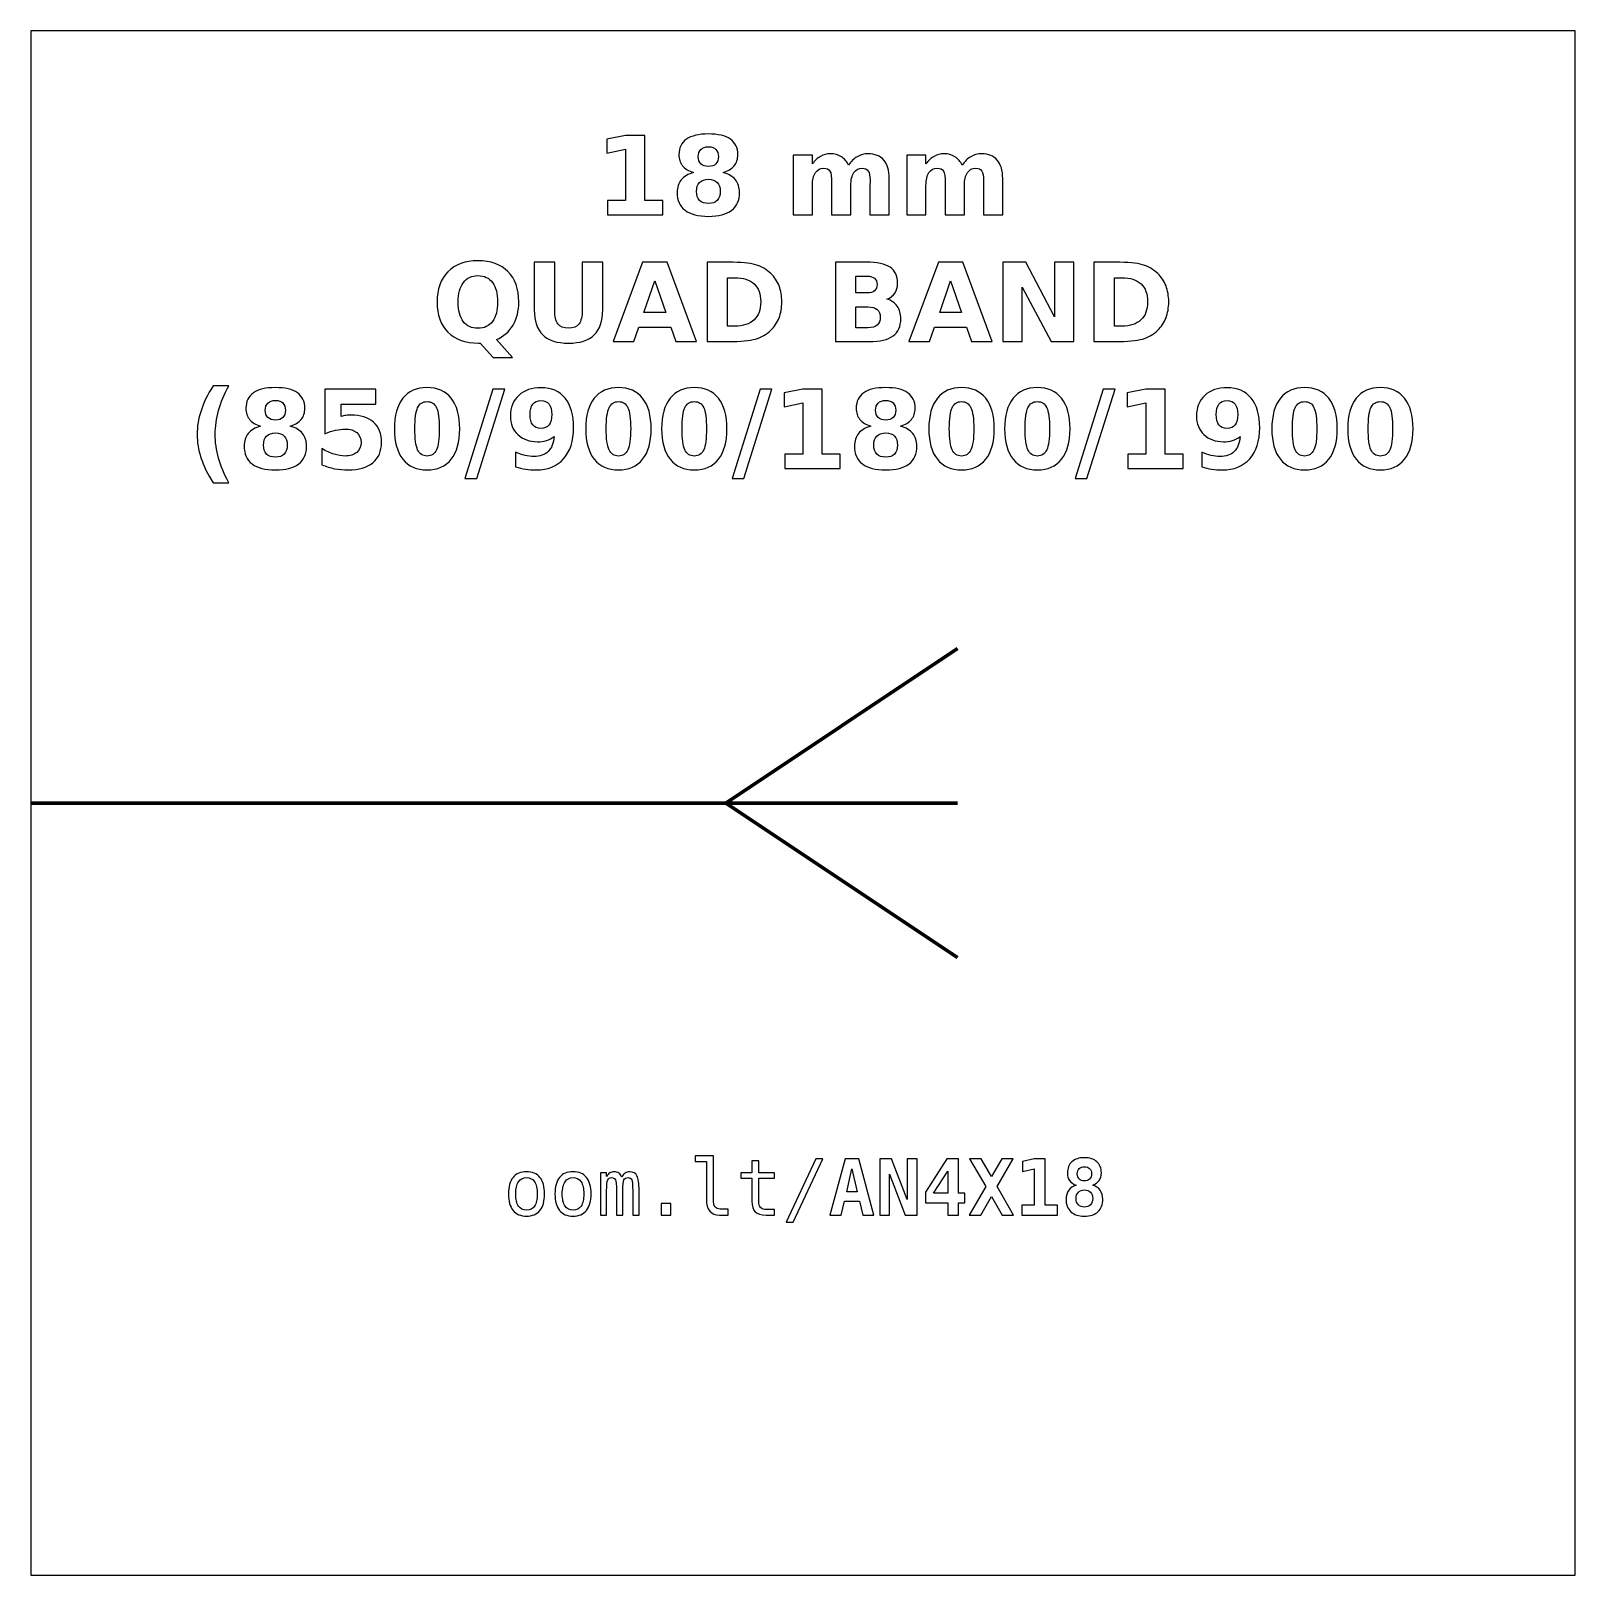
# Model space of a CAD drawing. Header units: centimetres. Extents: x -11.5 to -9.5, y -15.85 to -13.85.
import ezdxf

# ---------------------------------------------------------------- set-up
doc = ezdxf.new("R2010")
doc.units = ezdxf.units.CM
doc.header["$MEASUREMENT"] = 0
doc.layers.add('Layer 1', color=7, linetype='Continuous')

msp = doc.modelspace()

# ---------------------------------------------------------------- linework, layer by layer
at = {"layer": 'Layer 1', "color": 7}
msp.add_open_spline([(-11.5, -13.85), (-11.5, -13.85), (-9.5, -13.85), (-9.5, -13.85), (-9.5, -13.85), (-9.5, -13.85), (-9.5, -15.85), (-9.5, -15.85), (-9.5, -15.85), (-9.5, -15.85), (-11.5, -15.85), (-11.5, -15.85), (-11.5, -15.85), (-11.5, -15.85), (-11.5, -13.85), (-11.5, -13.85)], degree=3, knots=[0, 0, 0, 0, 0.25, 0.25, 0.25, 0.25, 0.5, 0.5, 0.5, 0.5, 0.75, 0.75, 0.75, 0.75, 1, 1, 1, 1], dxfattribs=at)
at = {"layer": 'Layer 1', "color": 250}
for points, knots in [([(-10.75326, -14.06989), (-10.75326, -14.06989), (-10.72983, -14.06989), (-10.72983, -14.06989), (-10.72983, -14.06989), (-10.72983, -14.06989), (-10.72983, -14.0034), (-10.72983, -14.0034), (-10.72983, -14.0034), (-10.72983, -14.0034), (-10.75387, -14.00837), (-10.75387, -14.00837), (-10.75387, -14.00837), (-10.75387, -14.00837), (-10.75387, -13.9903), (-10.75387, -13.9903), (-10.75387, -13.9903), (-10.75387, -13.9903), (-10.72997, -13.98534), (-10.72997, -13.98534), (-10.72997, -13.98534), (-10.72997, -13.98534), (-10.70476, -13.98534), (-10.70476, -13.98534), (-10.70476, -13.98534), (-10.70476, -13.98534), (-10.70476, -14.06989), (-10.70476, -14.06989), (-10.70476, -14.06989), (-10.70476, -14.06989), (-10.68134, -14.06989), (-10.68134, -14.06989), (-10.68134, -14.06989), (-10.68134, -14.06989), (-10.68134, -14.08821), (-10.68134, -14.08821), (-10.68134, -14.08821), (-10.68134, -14.08821), (-10.75326, -14.08821), (-10.75326, -14.08821), (-10.75326, -14.08821), (-10.75326, -14.08821), (-10.75326, -14.06989), (-10.75326, -14.06989)], [0, 0, 0, 0, 0.0909091, 0.0909091, 0.0909091, 0.0909091, 0.1818182, 0.1818182, 0.1818182, 0.1818182, 0.2727273, 0.2727273, 0.2727273, 0.2727273, 0.3636364, 0.3636364, 0.3636364, 0.3636364, 0.4545455, 0.4545455, 0.4545455, 0.4545455, 0.5454545, 0.5454545, 0.5454545, 0.5454545, 0.6363636, 0.6363636, 0.6363636, 0.6363636, 0.7272727, 0.7272727, 0.7272727, 0.7272727, 0.8181818, 0.8181818, 0.8181818, 0.8181818, 0.9090909, 0.9090909, 0.9090909, 0.9090909, 1, 1, 1, 1]), ([(-10.64185, -14.03344), (-10.64808, -14.03155), (-10.65279, -14.02866), (-10.65596, -14.02476), (-10.65596, -14.02476), (-10.65914, -14.02085), (-10.66071, -14.01599), (-10.66071, -14.01015), (-10.66071, -14.01015), (-10.66071, -14.00147), (-10.65747, -13.99484), (-10.651, -13.9903), (-10.651, -13.9903), (-10.64453, -13.98576), (-10.63501, -13.98348), (-10.62247, -13.98348), (-10.62247, -13.98348), (-10.61003, -13.98348), (-10.60055, -13.98574), (-10.59408, -13.99028), (-10.59408, -13.99028), (-10.58762, -13.9948), (-10.58437, -14.00143), (-10.58437, -14.01015), (-10.58437, -14.01015), (-10.58437, -14.01599), (-10.58597, -14.02085), (-10.58914, -14.02476), (-10.58914, -14.02476), (-10.59234, -14.02866), (-10.59707, -14.03155), (-10.6033, -14.03344), (-10.6033, -14.03344), (-10.59632, -14.03536), (-10.59105, -14.03849), (-10.5875, -14.04284), (-10.5875, -14.04284), (-10.58395, -14.04717), (-10.58216, -14.05265), (-10.58216, -14.05928), (-10.58216, -14.05928), (-10.58216, -14.06947), (-10.58555, -14.07718), (-10.59232, -14.08238), (-10.59232, -14.08238), (-10.59909, -14.0876), (-10.60916, -14.09021), (-10.62247, -14.09021), (-10.62247, -14.09021), (-10.63585, -14.09021), (-10.64594, -14.0876), (-10.65276, -14.08238), (-10.65276, -14.08238), (-10.65958, -14.07718), (-10.66299, -14.06947), (-10.66299, -14.05928), (-10.66299, -14.05928), (-10.66299, -14.05265), (-10.6612, -14.04717), (-10.65765, -14.04284), (-10.65765, -14.04284), (-10.6541, -14.03849), (-10.64883, -14.03536), (-10.64185, -14.03344)], [0, 0, 0, 0, 0.0625, 0.0625, 0.0625, 0.0625, 0.125, 0.125, 0.125, 0.125, 0.1875, 0.1875, 0.1875, 0.1875, 0.25, 0.25, 0.25, 0.25, 0.3125, 0.3125, 0.3125, 0.3125, 0.375, 0.375, 0.375, 0.375, 0.4375, 0.4375, 0.4375, 0.4375, 0.5, 0.5, 0.5, 0.5, 0.5625, 0.5625, 0.5625, 0.5625, 0.625, 0.625, 0.625, 0.625, 0.6875, 0.6875, 0.6875, 0.6875, 0.75, 0.75, 0.75, 0.75, 0.8125, 0.8125, 0.8125, 0.8125, 0.875, 0.875, 0.875, 0.875, 0.9375, 0.9375, 0.9375, 0.9375, 1, 1, 1, 1]), ([(-10.63564, -14.01283), (-10.63564, -14.01693), (-10.63451, -14.02008), (-10.63223, -14.02226), (-10.63223, -14.02226), (-10.62995, -14.02448), (-10.6267, -14.02558), (-10.62247, -14.02558), (-10.62247, -14.02558), (-10.61833, -14.02558), (-10.61513, -14.02448), (-10.6129, -14.02226), (-10.6129, -14.02226), (-10.61064, -14.02008), (-10.60951, -14.01693), (-10.60951, -14.01283), (-10.60951, -14.01283), (-10.60951, -14.00874), (-10.61064, -14.00561), (-10.6129, -14.00343), (-10.6129, -14.00343), (-10.61513, -14.00124), (-10.61833, -14.00016), (-10.62247, -14.00016), (-10.62247, -14.00016), (-10.6267, -14.00016), (-10.62995, -14.00126), (-10.63223, -14.00347), (-10.63223, -14.00347), (-10.63451, -14.00566), (-10.63564, -14.00879), (-10.63564, -14.01283)], [0, 0, 0, 0, 0.125, 0.125, 0.125, 0.125, 0.25, 0.25, 0.25, 0.25, 0.375, 0.375, 0.375, 0.375, 0.5, 0.5, 0.5, 0.5, 0.625, 0.625, 0.625, 0.625, 0.75, 0.75, 0.75, 0.75, 0.875, 0.875, 0.875, 0.875, 1, 1, 1, 1]), ([(-10.44091, -14.02386), (-10.43778, -14.01909), (-10.43409, -14.01544), (-10.42978, -14.01295), (-10.42978, -14.01295), (-10.42548, -14.01043), (-10.42078, -14.00919), (-10.41563, -14.00919), (-10.41563, -14.00919), (-10.40676, -14.00919), (-10.40001, -14.01192), (-10.39538, -14.0174), (-10.39538, -14.0174), (-10.39074, -14.02285), (-10.38841, -14.0308), (-10.38841, -14.04122), (-10.38841, -14.04122), (-10.38841, -14.04122), (-10.38841, -14.08821), (-10.38841, -14.08821), (-10.38841, -14.08821), (-10.38841, -14.08821), (-10.41323, -14.08821), (-10.41323, -14.08821), (-10.41323, -14.08821), (-10.41323, -14.08821), (-10.41323, -14.04797), (-10.41323, -14.04797), (-10.41323, -14.04797), (-10.41318, -14.04738), (-10.41316, -14.04677), (-10.41313, -14.04611), (-10.41313, -14.04611), (-10.41311, -14.04548), (-10.41309, -14.04456), (-10.41309, -14.04336), (-10.41309, -14.04336), (-10.41309, -14.0379), (-10.41388, -14.03393), (-10.41551, -14.03148), (-10.41551, -14.03148), (-10.41711, -14.02901), (-10.41969, -14.02779), (-10.42327, -14.02779), (-10.42327, -14.02779), (-10.42797, -14.02779), (-10.43157, -14.02972), (-10.43413, -14.03358), (-10.43413, -14.03358), (-10.43667, -14.03743), (-10.43799, -14.04301), (-10.43809, -14.05032), (-10.43809, -14.05032), (-10.43809, -14.05032), (-10.43809, -14.08821), (-10.43809, -14.08821), (-10.43809, -14.08821), (-10.43809, -14.08821), (-10.4629, -14.08821), (-10.4629, -14.08821), (-10.4629, -14.08821), (-10.4629, -14.08821), (-10.4629, -14.04797), (-10.4629, -14.04797), (-10.4629, -14.04797), (-10.4629, -14.03943), (-10.46363, -14.03393), (-10.46511, -14.03148), (-10.46511, -14.03148), (-10.46657, -14.02901), (-10.46918, -14.02779), (-10.47294, -14.02779), (-10.47294, -14.02779), (-10.47769, -14.02779), (-10.48134, -14.02974), (-10.4839, -14.03362), (-10.4839, -14.03362), (-10.48646, -14.0375), (-10.48776, -14.04303), (-10.48776, -14.05025), (-10.48776, -14.05025), (-10.48776, -14.05025), (-10.48776, -14.08821), (-10.48776, -14.08821), (-10.48776, -14.08821), (-10.48776, -14.08821), (-10.51257, -14.08821), (-10.51257, -14.08821), (-10.51257, -14.08821), (-10.51257, -14.08821), (-10.51257, -14.01105), (-10.51257, -14.01105), (-10.51257, -14.01105), (-10.51257, -14.01105), (-10.48776, -14.01105), (-10.48776, -14.01105), (-10.48776, -14.01105), (-10.48776, -14.01105), (-10.48776, -14.02236), (-10.48776, -14.02236), (-10.48776, -14.02236), (-10.48472, -14.01798), (-10.48124, -14.01472), (-10.47731, -14.0125), (-10.47731, -14.0125), (-10.47339, -14.01029), (-10.46906, -14.00919), (-10.46433, -14.00919), (-10.46433, -14.00919), (-10.45902, -14.00919), (-10.45429, -14.01048), (-10.45022, -14.01305), (-10.45022, -14.01305), (-10.44613, -14.01563), (-10.44302, -14.01923), (-10.44091, -14.02386)], [0, 0, 0, 0, 0.0344828, 0.0344828, 0.0344828, 0.0344828, 0.0689655, 0.0689655, 0.0689655, 0.0689655, 0.1034483, 0.1034483, 0.1034483, 0.1034483, 0.137931, 0.137931, 0.137931, 0.137931, 0.1724138, 0.1724138, 0.1724138, 0.1724138, 0.2068966, 0.2068966, 0.2068966, 0.2068966, 0.2413793, 0.2413793, 0.2413793, 0.2413793, 0.2758621, 0.2758621, 0.2758621, 0.2758621, 0.3103448, 0.3103448, 0.3103448, 0.3103448, 0.3448276, 0.3448276, 0.3448276, 0.3448276, 0.3793103, 0.3793103, 0.3793103, 0.3793103, 0.4137931, 0.4137931, 0.4137931, 0.4137931, 0.4482759, 0.4482759, 0.4482759, 0.4482759, 0.4827586, 0.4827586, 0.4827586, 0.4827586, 0.5172414, 0.5172414, 0.5172414, 0.5172414, 0.5517241, 0.5517241, 0.5517241, 0.5517241, 0.5862069, 0.5862069, 0.5862069, 0.5862069, 0.6206897, 0.6206897, 0.6206897, 0.6206897, 0.6551724, 0.6551724, 0.6551724, 0.6551724, 0.6896552, 0.6896552, 0.6896552, 0.6896552, 0.7241379, 0.7241379, 0.7241379, 0.7241379, 0.7586207, 0.7586207, 0.7586207, 0.7586207, 0.7931034, 0.7931034, 0.7931034, 0.7931034, 0.8275862, 0.8275862, 0.8275862, 0.8275862, 0.862069, 0.862069, 0.862069, 0.862069, 0.8965517, 0.8965517, 0.8965517, 0.8965517, 0.9310345, 0.9310345, 0.9310345, 0.9310345, 0.9655172, 0.9655172, 0.9655172, 0.9655172, 1, 1, 1, 1]), ([(-10.29387, -14.02386), (-10.29074, -14.01909), (-10.28705, -14.01544), (-10.28274, -14.01295), (-10.28274, -14.01295), (-10.27844, -14.01043), (-10.27374, -14.00919), (-10.26859, -14.00919), (-10.26859, -14.00919), (-10.25972, -14.00919), (-10.25297, -14.01192), (-10.24834, -14.0174), (-10.24834, -14.0174), (-10.2437, -14.02285), (-10.24137, -14.0308), (-10.24137, -14.04122), (-10.24137, -14.04122), (-10.24137, -14.04122), (-10.24137, -14.08821), (-10.24137, -14.08821), (-10.24137, -14.08821), (-10.24137, -14.08821), (-10.26619, -14.08821), (-10.26619, -14.08821), (-10.26619, -14.08821), (-10.26619, -14.08821), (-10.26619, -14.04797), (-10.26619, -14.04797), (-10.26619, -14.04797), (-10.26614, -14.04738), (-10.26612, -14.04677), (-10.26609, -14.04611), (-10.26609, -14.04611), (-10.26607, -14.04548), (-10.26605, -14.04456), (-10.26605, -14.04336), (-10.26605, -14.04336), (-10.26605, -14.0379), (-10.26684, -14.03393), (-10.26847, -14.03148), (-10.26847, -14.03148), (-10.27007, -14.02901), (-10.27265, -14.02779), (-10.27623, -14.02779), (-10.27623, -14.02779), (-10.28093, -14.02779), (-10.28453, -14.02972), (-10.28709, -14.03358), (-10.28709, -14.03358), (-10.28963, -14.03743), (-10.29095, -14.04301), (-10.29105, -14.05032), (-10.29105, -14.05032), (-10.29105, -14.05032), (-10.29105, -14.08821), (-10.29105, -14.08821), (-10.29105, -14.08821), (-10.29105, -14.08821), (-10.31586, -14.08821), (-10.31586, -14.08821), (-10.31586, -14.08821), (-10.31586, -14.08821), (-10.31586, -14.04797), (-10.31586, -14.04797), (-10.31586, -14.04797), (-10.31586, -14.03943), (-10.31659, -14.03393), (-10.31807, -14.03148), (-10.31807, -14.03148), (-10.31953, -14.02901), (-10.32214, -14.02779), (-10.3259, -14.02779), (-10.3259, -14.02779), (-10.33065, -14.02779), (-10.3343, -14.02974), (-10.33686, -14.03362), (-10.33686, -14.03362), (-10.33942, -14.0375), (-10.34072, -14.04303), (-10.34072, -14.05025), (-10.34072, -14.05025), (-10.34072, -14.05025), (-10.34072, -14.08821), (-10.34072, -14.08821), (-10.34072, -14.08821), (-10.34072, -14.08821), (-10.36553, -14.08821), (-10.36553, -14.08821), (-10.36553, -14.08821), (-10.36553, -14.08821), (-10.36553, -14.01105), (-10.36553, -14.01105), (-10.36553, -14.01105), (-10.36553, -14.01105), (-10.34072, -14.01105), (-10.34072, -14.01105), (-10.34072, -14.01105), (-10.34072, -14.01105), (-10.34072, -14.02236), (-10.34072, -14.02236), (-10.34072, -14.02236), (-10.33768, -14.01798), (-10.3342, -14.01472), (-10.33027, -14.0125), (-10.33027, -14.0125), (-10.32635, -14.01029), (-10.32202, -14.00919), (-10.31729, -14.00919), (-10.31729, -14.00919), (-10.31198, -14.00919), (-10.30725, -14.01048), (-10.30318, -14.01305), (-10.30318, -14.01305), (-10.29909, -14.01563), (-10.29598, -14.01923), (-10.29387, -14.02386)], [0, 0, 0, 0, 0.0344828, 0.0344828, 0.0344828, 0.0344828, 0.0689655, 0.0689655, 0.0689655, 0.0689655, 0.1034483, 0.1034483, 0.1034483, 0.1034483, 0.137931, 0.137931, 0.137931, 0.137931, 0.1724138, 0.1724138, 0.1724138, 0.1724138, 0.2068966, 0.2068966, 0.2068966, 0.2068966, 0.2413793, 0.2413793, 0.2413793, 0.2413793, 0.2758621, 0.2758621, 0.2758621, 0.2758621, 0.3103448, 0.3103448, 0.3103448, 0.3103448, 0.3448276, 0.3448276, 0.3448276, 0.3448276, 0.3793103, 0.3793103, 0.3793103, 0.3793103, 0.4137931, 0.4137931, 0.4137931, 0.4137931, 0.4482759, 0.4482759, 0.4482759, 0.4482759, 0.4827586, 0.4827586, 0.4827586, 0.4827586, 0.5172414, 0.5172414, 0.5172414, 0.5172414, 0.5517241, 0.5517241, 0.5517241, 0.5517241, 0.5862069, 0.5862069, 0.5862069, 0.5862069, 0.6206897, 0.6206897, 0.6206897, 0.6206897, 0.6551724, 0.6551724, 0.6551724, 0.6551724, 0.6896552, 0.6896552, 0.6896552, 0.6896552, 0.7241379, 0.7241379, 0.7241379, 0.7241379, 0.7586207, 0.7586207, 0.7586207, 0.7586207, 0.7931034, 0.7931034, 0.7931034, 0.7931034, 0.8275862, 0.8275862, 0.8275862, 0.8275862, 0.862069, 0.862069, 0.862069, 0.862069, 0.8965517, 0.8965517, 0.8965517, 0.8965517, 0.9310345, 0.9310345, 0.9310345, 0.9310345, 0.9655172, 0.9655172, 0.9655172, 0.9655172, 1, 1, 1, 1]), ([(-10.62247, -14.04218), (-10.62743, -14.04218), (-10.63127, -14.04355), (-10.63392, -14.04625), (-10.63392, -14.04625), (-10.63658, -14.04896), (-10.63792, -14.05284), (-10.63792, -14.05789), (-10.63792, -14.05789), (-10.63792, -14.06295), (-10.63658, -14.06681), (-10.63392, -14.06951), (-10.63392, -14.06951), (-10.63127, -14.07219), (-10.62743, -14.07353), (-10.62247, -14.07353), (-10.62247, -14.07353), (-10.61755, -14.07353), (-10.61379, -14.07219), (-10.61116, -14.06951), (-10.61116, -14.06951), (-10.60855, -14.06681), (-10.60723, -14.06295), (-10.60723, -14.05789), (-10.60723, -14.05789), (-10.60723, -14.05279), (-10.60855, -14.04891), (-10.61116, -14.04621), (-10.61116, -14.04621), (-10.61379, -14.04353), (-10.61755, -14.04218), (-10.62247, -14.04218)], [0, 0, 0, 0, 0.125, 0.125, 0.125, 0.125, 0.25, 0.25, 0.25, 0.25, 0.375, 0.375, 0.375, 0.375, 0.5, 0.5, 0.5, 0.5, 0.625, 0.625, 0.625, 0.625, 0.75, 0.75, 0.75, 0.75, 0.875, 0.875, 0.875, 0.875, 1, 1, 1, 1]), ([(-10.91822, -14.25432), (-10.91822, -14.25432), (-10.92029, -14.25432), (-10.92029, -14.25432), (-10.92029, -14.25432), (-10.93722, -14.25432), (-10.95042, -14.24964), (-10.95982, -14.24025), (-10.95982, -14.24025), (-10.96925, -14.23089), (-10.97396, -14.21784), (-10.97396, -14.20112), (-10.97396, -14.20112), (-10.97396, -14.18444), (-10.96925, -14.17139), (-10.95987, -14.16191), (-10.95987, -14.16191), (-10.95046, -14.15246), (-10.93753, -14.14773), (-10.92104, -14.14773), (-10.92104, -14.14773), (-10.90437, -14.14773), (-10.89139, -14.15241), (-10.88207, -14.1618), (-10.88207, -14.1618), (-10.87278, -14.17116), (-10.86813, -14.18428), (-10.86813, -14.20112), (-10.86813, -14.20112), (-10.86813, -14.21269), (-10.87059, -14.22266), (-10.87553, -14.23103), (-10.87553, -14.23103), (-10.88047, -14.23938), (-10.88758, -14.24569), (-10.89686, -14.2499), (-10.89686, -14.2499), (-10.89686, -14.2499), (-10.87612, -14.27306), (-10.87612, -14.27306), (-10.87612, -14.27306), (-10.87612, -14.27306), (-10.9014, -14.27306), (-10.9014, -14.27306), (-10.9014, -14.27306), (-10.9014, -14.27306), (-10.91822, -14.25432), (-10.91822, -14.25432)], [0, 0, 0, 0, 0.0833333, 0.0833333, 0.0833333, 0.0833333, 0.1666667, 0.1666667, 0.1666667, 0.1666667, 0.25, 0.25, 0.25, 0.25, 0.3333333, 0.3333333, 0.3333333, 0.3333333, 0.4166667, 0.4166667, 0.4166667, 0.4166667, 0.5, 0.5, 0.5, 0.5, 0.5833333, 0.5833333, 0.5833333, 0.5833333, 0.6666667, 0.6666667, 0.6666667, 0.6666667, 0.75, 0.75, 0.75, 0.75, 0.8333333, 0.8333333, 0.8333333, 0.8333333, 0.9166667, 0.9166667, 0.9166667, 0.9166667, 1, 1, 1, 1]), ([(-10.84806, -14.14959), (-10.84806, -14.14959), (-10.82153, -14.14959), (-10.82153, -14.14959), (-10.82153, -14.14959), (-10.82153, -14.14959), (-10.82153, -14.21126), (-10.82153, -14.21126), (-10.82153, -14.21126), (-10.82153, -14.21975), (-10.82015, -14.22584), (-10.81737, -14.22948), (-10.81737, -14.22948), (-10.81459, -14.23313), (-10.81006, -14.23496), (-10.80375, -14.23496), (-10.80375, -14.23496), (-10.7974, -14.23496), (-10.79284, -14.23313), (-10.79007, -14.22948), (-10.79007, -14.22948), (-10.78729, -14.22584), (-10.7859, -14.21975), (-10.7859, -14.21126), (-10.7859, -14.21126), (-10.7859, -14.21126), (-10.7859, -14.14959), (-10.7859, -14.14959), (-10.7859, -14.14959), (-10.7859, -14.14959), (-10.75937, -14.14959), (-10.75937, -14.14959), (-10.75937, -14.14959), (-10.75937, -14.14959), (-10.75937, -14.21126), (-10.75937, -14.21126), (-10.75937, -14.21126), (-10.75937, -14.22581), (-10.76302, -14.23666), (-10.77033, -14.24378), (-10.77033, -14.24378), (-10.77762, -14.25091), (-10.78877, -14.25446), (-10.80375, -14.25446), (-10.80375, -14.25446), (-10.81869, -14.25446), (-10.82981, -14.25091), (-10.8371, -14.24378), (-10.8371, -14.24378), (-10.84442, -14.23666), (-10.84806, -14.22581), (-10.84806, -14.21126), (-10.84806, -14.21126), (-10.84806, -14.21126), (-10.84806, -14.14959), (-10.84806, -14.14959)], [0, 0, 0, 0, 0.0714286, 0.0714286, 0.0714286, 0.0714286, 0.1428571, 0.1428571, 0.1428571, 0.1428571, 0.2142857, 0.2142857, 0.2142857, 0.2142857, 0.2857143, 0.2857143, 0.2857143, 0.2857143, 0.3571429, 0.3571429, 0.3571429, 0.3571429, 0.4285714, 0.4285714, 0.4285714, 0.4285714, 0.5, 0.5, 0.5, 0.5, 0.5714286, 0.5714286, 0.5714286, 0.5714286, 0.6428571, 0.6428571, 0.6428571, 0.6428571, 0.7142857, 0.7142857, 0.7142857, 0.7142857, 0.7857143, 0.7857143, 0.7857143, 0.7857143, 0.8571429, 0.8571429, 0.8571429, 0.8571429, 0.9285714, 0.9285714, 0.9285714, 0.9285714, 1, 1, 1, 1]), ([(-10.67106, -14.23374), (-10.67106, -14.23374), (-10.71255, -14.23374), (-10.71255, -14.23374), (-10.71255, -14.23374), (-10.71255, -14.23374), (-10.71909, -14.25246), (-10.71909, -14.25246), (-10.71909, -14.25246), (-10.71909, -14.25246), (-10.74576, -14.25246), (-10.74576, -14.25246), (-10.74576, -14.25246), (-10.74576, -14.25246), (-10.70766, -14.14959), (-10.70766, -14.14959), (-10.70766, -14.14959), (-10.70766, -14.14959), (-10.67603, -14.14959), (-10.67603, -14.14959), (-10.67603, -14.14959), (-10.67603, -14.14959), (-10.63793, -14.25246), (-10.63793, -14.25246), (-10.63793, -14.25246), (-10.63793, -14.25246), (-10.6646, -14.25246), (-10.6646, -14.25246), (-10.6646, -14.25246), (-10.6646, -14.25246), (-10.67106, -14.23374), (-10.67106, -14.23374)], [0, 0, 0, 0, 0.125, 0.125, 0.125, 0.125, 0.25, 0.25, 0.25, 0.25, 0.375, 0.375, 0.375, 0.375, 0.5, 0.5, 0.5, 0.5, 0.625, 0.625, 0.625, 0.625, 0.75, 0.75, 0.75, 0.75, 0.875, 0.875, 0.875, 0.875, 1, 1, 1, 1]), ([(-10.62426, -14.14959), (-10.62426, -14.14959), (-10.59627, -14.14959), (-10.59627, -14.14959), (-10.59627, -14.14959), (-10.58066, -14.14959), (-10.56904, -14.1507), (-10.5614, -14.15293), (-10.5614, -14.15293), (-10.55375, -14.15516), (-10.54719, -14.15893), (-10.54171, -14.16427), (-10.54171, -14.16427), (-10.53689, -14.1689), (-10.53332, -14.17426), (-10.53096, -14.18033), (-10.53096, -14.18033), (-10.52864, -14.18637), (-10.52746, -14.19324), (-10.52746, -14.20093), (-10.52746, -14.20093), (-10.52746, -14.20869), (-10.52864, -14.21561), (-10.53096, -14.2217), (-10.53096, -14.2217), (-10.53332, -14.22779), (-10.53689, -14.23315), (-10.54171, -14.23778), (-10.54171, -14.23778), (-10.54724, -14.24312), (-10.55385, -14.24689), (-10.56156, -14.24912), (-10.56156, -14.24912), (-10.56928, -14.25135), (-10.58085, -14.25246), (-10.59627, -14.25246), (-10.59627, -14.25246), (-10.59627, -14.25246), (-10.62426, -14.25246), (-10.62426, -14.25246), (-10.62426, -14.25246), (-10.62426, -14.25246), (-10.62426, -14.14959), (-10.62426, -14.14959)], [0, 0, 0, 0, 0.0909091, 0.0909091, 0.0909091, 0.0909091, 0.1818182, 0.1818182, 0.1818182, 0.1818182, 0.2727273, 0.2727273, 0.2727273, 0.2727273, 0.3636364, 0.3636364, 0.3636364, 0.3636364, 0.4545455, 0.4545455, 0.4545455, 0.4545455, 0.5454545, 0.5454545, 0.5454545, 0.5454545, 0.6363636, 0.6363636, 0.6363636, 0.6363636, 0.7272727, 0.7272727, 0.7272727, 0.7272727, 0.8181818, 0.8181818, 0.8181818, 0.8181818, 0.9090909, 0.9090909, 0.9090909, 0.9090909, 1, 1, 1, 1]), ([(-10.39124, -14.1974), (-10.38555, -14.19905), (-10.38113, -14.20211), (-10.378, -14.20658), (-10.378, -14.20658), (-10.37487, -14.21102), (-10.37332, -14.2165), (-10.37332, -14.22297), (-10.37332, -14.22297), (-10.37332, -14.23289), (-10.37669, -14.24028), (-10.38339, -14.24515), (-10.38339, -14.24515), (-10.39009, -14.25001), (-10.4003, -14.25246), (-10.41399, -14.25246), (-10.41399, -14.25246), (-10.41399, -14.25246), (-10.45801, -14.25246), (-10.45801, -14.25246), (-10.45801, -14.25246), (-10.45801, -14.25246), (-10.45801, -14.14959), (-10.45801, -14.14959), (-10.45801, -14.14959), (-10.45801, -14.14959), (-10.41819, -14.14959), (-10.41819, -14.14959), (-10.41819, -14.14959), (-10.4039, -14.14959), (-10.39355, -14.15175), (-10.38715, -14.15606), (-10.38715, -14.15606), (-10.38073, -14.16039), (-10.37753, -14.1673), (-10.37753, -14.1768), (-10.37753, -14.1768), (-10.37753, -14.18181), (-10.37871, -14.18607), (-10.38104, -14.1896), (-10.38104, -14.1896), (-10.38339, -14.1931), (-10.38677, -14.19571), (-10.39124, -14.1974)], [0, 0, 0, 0, 0.0909091, 0.0909091, 0.0909091, 0.0909091, 0.1818182, 0.1818182, 0.1818182, 0.1818182, 0.2727273, 0.2727273, 0.2727273, 0.2727273, 0.3636364, 0.3636364, 0.3636364, 0.3636364, 0.4545455, 0.4545455, 0.4545455, 0.4545455, 0.5454545, 0.5454545, 0.5454545, 0.5454545, 0.6363636, 0.6363636, 0.6363636, 0.6363636, 0.7272727, 0.7272727, 0.7272727, 0.7272727, 0.8181818, 0.8181818, 0.8181818, 0.8181818, 0.9090909, 0.9090909, 0.9090909, 0.9090909, 1, 1, 1, 1]), ([(-10.28804, -14.23374), (-10.28804, -14.23374), (-10.32953, -14.23374), (-10.32953, -14.23374), (-10.32953, -14.23374), (-10.32953, -14.23374), (-10.33607, -14.25246), (-10.33607, -14.25246), (-10.33607, -14.25246), (-10.33607, -14.25246), (-10.36274, -14.25246), (-10.36274, -14.25246), (-10.36274, -14.25246), (-10.36274, -14.25246), (-10.32464, -14.14959), (-10.32464, -14.14959), (-10.32464, -14.14959), (-10.32464, -14.14959), (-10.29301, -14.14959), (-10.29301, -14.14959), (-10.29301, -14.14959), (-10.29301, -14.14959), (-10.25491, -14.25246), (-10.25491, -14.25246), (-10.25491, -14.25246), (-10.25491, -14.25246), (-10.28158, -14.25246), (-10.28158, -14.25246), (-10.28158, -14.25246), (-10.28158, -14.25246), (-10.28804, -14.23374), (-10.28804, -14.23374)], [0, 0, 0, 0, 0.125, 0.125, 0.125, 0.125, 0.25, 0.25, 0.25, 0.25, 0.375, 0.375, 0.375, 0.375, 0.5, 0.5, 0.5, 0.5, 0.625, 0.625, 0.625, 0.625, 0.75, 0.75, 0.75, 0.75, 0.875, 0.875, 0.875, 0.875, 1, 1, 1, 1]), ([(-10.24124, -14.14959), (-10.24124, -14.14959), (-10.21161, -14.14959), (-10.21161, -14.14959), (-10.21161, -14.14959), (-10.21161, -14.14959), (-10.17419, -14.22015), (-10.17419, -14.22015), (-10.17419, -14.22015), (-10.17419, -14.22015), (-10.17419, -14.14959), (-10.17419, -14.14959), (-10.17419, -14.14959), (-10.17419, -14.14959), (-10.14905, -14.14959), (-10.14905, -14.14959), (-10.14905, -14.14959), (-10.14905, -14.14959), (-10.14905, -14.25246), (-10.14905, -14.25246), (-10.14905, -14.25246), (-10.14905, -14.25246), (-10.17868, -14.25246), (-10.17868, -14.25246), (-10.17868, -14.25246), (-10.17868, -14.25246), (-10.2161, -14.1819), (-10.2161, -14.1819), (-10.2161, -14.1819), (-10.2161, -14.1819), (-10.2161, -14.25246), (-10.2161, -14.25246), (-10.2161, -14.25246), (-10.2161, -14.25246), (-10.24124, -14.25246), (-10.24124, -14.25246), (-10.24124, -14.25246), (-10.24124, -14.25246), (-10.24124, -14.14959), (-10.24124, -14.14959)], [0, 0, 0, 0, 0.1, 0.1, 0.1, 0.1, 0.2, 0.2, 0.2, 0.2, 0.3, 0.3, 0.3, 0.3, 0.4, 0.4, 0.4, 0.4, 0.5, 0.5, 0.5, 0.5, 0.6, 0.6, 0.6, 0.6, 0.7, 0.7, 0.7, 0.7, 0.8, 0.8, 0.8, 0.8, 0.9, 0.9, 0.9, 0.9, 1, 1, 1, 1]), ([(-10.12315, -14.14959), (-10.12315, -14.14959), (-10.09516, -14.14959), (-10.09516, -14.14959), (-10.09516, -14.14959), (-10.07955, -14.14959), (-10.06793, -14.1507), (-10.06029, -14.15293), (-10.06029, -14.15293), (-10.05264, -14.15516), (-10.04608, -14.15893), (-10.0406, -14.16427), (-10.0406, -14.16427), (-10.03578, -14.1689), (-10.03221, -14.17426), (-10.02985, -14.18033), (-10.02985, -14.18033), (-10.02753, -14.18637), (-10.02635, -14.19324), (-10.02635, -14.20093), (-10.02635, -14.20093), (-10.02635, -14.20869), (-10.02753, -14.21561), (-10.02985, -14.2217), (-10.02985, -14.2217), (-10.03221, -14.22779), (-10.03578, -14.23315), (-10.0406, -14.23778), (-10.0406, -14.23778), (-10.04613, -14.24312), (-10.05274, -14.24689), (-10.06045, -14.24912), (-10.06045, -14.24912), (-10.06817, -14.25135), (-10.07974, -14.25246), (-10.09516, -14.25246), (-10.09516, -14.25246), (-10.09516, -14.25246), (-10.12315, -14.25246), (-10.12315, -14.25246), (-10.12315, -14.25246), (-10.12315, -14.25246), (-10.12315, -14.14959), (-10.12315, -14.14959)], [0, 0, 0, 0, 0.0909091, 0.0909091, 0.0909091, 0.0909091, 0.1818182, 0.1818182, 0.1818182, 0.1818182, 0.2727273, 0.2727273, 0.2727273, 0.2727273, 0.3636364, 0.3636364, 0.3636364, 0.3636364, 0.4545455, 0.4545455, 0.4545455, 0.4545455, 0.5454545, 0.5454545, 0.5454545, 0.5454545, 0.6363636, 0.6363636, 0.6363636, 0.6363636, 0.7272727, 0.7272727, 0.7272727, 0.7272727, 0.8181818, 0.8181818, 0.8181818, 0.8181818, 0.9090909, 0.9090909, 0.9090909, 0.9090909, 1, 1, 1, 1]), ([(-10.92104, -14.16695), (-10.92913, -14.16695), (-10.93539, -14.16993), (-10.93986, -14.17591), (-10.93986, -14.17591), (-10.9443, -14.18188), (-10.94654, -14.19028), (-10.94654, -14.20112), (-10.94654, -14.20112), (-10.94654, -14.21215), (-10.94435, -14.22059), (-10.94, -14.22645), (-10.94, -14.22645), (-10.93562, -14.2323), (-10.92932, -14.23522), (-10.92104, -14.23522), (-10.92104, -14.23522), (-10.9129, -14.23522), (-10.90663, -14.23223), (-10.90216, -14.22626), (-10.90216, -14.22626), (-10.89771, -14.22029), (-10.89548, -14.21191), (-10.89548, -14.20112), (-10.89548, -14.20112), (-10.89548, -14.19028), (-10.89771, -14.18188), (-10.90216, -14.17591), (-10.90216, -14.17591), (-10.90663, -14.16993), (-10.9129, -14.16695), (-10.92104, -14.16695)], [0, 0, 0, 0, 0.125, 0.125, 0.125, 0.125, 0.25, 0.25, 0.25, 0.25, 0.375, 0.375, 0.375, 0.375, 0.5, 0.5, 0.5, 0.5, 0.625, 0.625, 0.625, 0.625, 0.75, 0.75, 0.75, 0.75, 0.875, 0.875, 0.875, 0.875, 1, 1, 1, 1]), ([(-10.70594, -14.21464), (-10.70594, -14.21464), (-10.67774, -14.21464), (-10.67774, -14.21464), (-10.67774, -14.21464), (-10.67774, -14.21464), (-10.69181, -14.17372), (-10.69181, -14.17372), (-10.69181, -14.17372), (-10.69181, -14.17372), (-10.70594, -14.21464), (-10.70594, -14.21464)], [0, 0, 0, 0, 0.3333333, 0.3333333, 0.3333333, 0.3333333, 0.6666667, 0.6666667, 0.6666667, 0.6666667, 1, 1, 1, 1]), ([(-10.59773, -14.16965), (-10.59773, -14.16965), (-10.59773, -14.2324), (-10.59773, -14.2324), (-10.59773, -14.2324), (-10.59773, -14.2324), (-10.58823, -14.2324), (-10.58823, -14.2324), (-10.58823, -14.2324), (-10.57739, -14.2324), (-10.56911, -14.22972), (-10.5634, -14.22433), (-10.5634, -14.22433), (-10.55768, -14.21897), (-10.55481, -14.21116), (-10.55481, -14.20093), (-10.55481, -14.20093), (-10.55481, -14.19072), (-10.55766, -14.18296), (-10.56335, -14.17765), (-10.56335, -14.17765), (-10.56904, -14.17231), (-10.57734, -14.16965), (-10.58823, -14.16965), (-10.58823, -14.16965), (-10.58823, -14.16965), (-10.59773, -14.16965), (-10.59773, -14.16965)], [0, 0, 0, 0, 0.1428571, 0.1428571, 0.1428571, 0.1428571, 0.2857143, 0.2857143, 0.2857143, 0.2857143, 0.4285714, 0.4285714, 0.4285714, 0.4285714, 0.5714286, 0.5714286, 0.5714286, 0.5714286, 0.7142857, 0.7142857, 0.7142857, 0.7142857, 0.8571429, 0.8571429, 0.8571429, 0.8571429, 1, 1, 1, 1]), ([(-10.41681, -14.18941), (-10.41262, -14.18941), (-10.40945, -14.18849), (-10.40731, -14.18666), (-10.40731, -14.18666), (-10.40514, -14.18482), (-10.40406, -14.18212), (-10.40406, -14.17852), (-10.40406, -14.17852), (-10.40406, -14.17499), (-10.40514, -14.17231), (-10.40731, -14.17045), (-10.40731, -14.17045), (-10.40945, -14.16859), (-10.41262, -14.16765), (-10.41681, -14.16765), (-10.41681, -14.16765), (-10.41681, -14.16765), (-10.43148, -14.16765), (-10.43148, -14.16765), (-10.43148, -14.16765), (-10.43148, -14.16765), (-10.43148, -14.18941), (-10.43148, -14.18941), (-10.43148, -14.18941), (-10.43148, -14.18941), (-10.41681, -14.18941), (-10.41681, -14.18941)], [0, 0, 0, 0, 0.1428571, 0.1428571, 0.1428571, 0.1428571, 0.2857143, 0.2857143, 0.2857143, 0.2857143, 0.4285714, 0.4285714, 0.4285714, 0.4285714, 0.5714286, 0.5714286, 0.5714286, 0.5714286, 0.7142857, 0.7142857, 0.7142857, 0.7142857, 0.8571429, 0.8571429, 0.8571429, 0.8571429, 1, 1, 1, 1]), ([(-10.32292, -14.21464), (-10.32292, -14.21464), (-10.29472, -14.21464), (-10.29472, -14.21464), (-10.29472, -14.21464), (-10.29472, -14.21464), (-10.30879, -14.17372), (-10.30879, -14.17372), (-10.30879, -14.17372), (-10.30879, -14.17372), (-10.32292, -14.21464), (-10.32292, -14.21464)], [0, 0, 0, 0, 0.3333333, 0.3333333, 0.3333333, 0.3333333, 0.6666667, 0.6666667, 0.6666667, 0.6666667, 1, 1, 1, 1]), ([(-10.09662, -14.16965), (-10.09662, -14.16965), (-10.09662, -14.2324), (-10.09662, -14.2324), (-10.09662, -14.2324), (-10.09662, -14.2324), (-10.08712, -14.2324), (-10.08712, -14.2324), (-10.08712, -14.2324), (-10.07628, -14.2324), (-10.068, -14.22972), (-10.06229, -14.22433), (-10.06229, -14.22433), (-10.05657, -14.21897), (-10.0537, -14.21116), (-10.0537, -14.20093), (-10.0537, -14.20093), (-10.0537, -14.19072), (-10.05655, -14.18296), (-10.06224, -14.17765), (-10.06224, -14.17765), (-10.06793, -14.17231), (-10.07623, -14.16965), (-10.08712, -14.16965), (-10.08712, -14.16965), (-10.08712, -14.16965), (-10.09662, -14.16965), (-10.09662, -14.16965)], [0, 0, 0, 0, 0.1428571, 0.1428571, 0.1428571, 0.1428571, 0.2857143, 0.2857143, 0.2857143, 0.2857143, 0.4285714, 0.4285714, 0.4285714, 0.4285714, 0.5714286, 0.5714286, 0.5714286, 0.5714286, 0.7142857, 0.7142857, 0.7142857, 0.7142857, 0.8571429, 0.8571429, 0.8571429, 0.8571429, 1, 1, 1, 1]), ([(-10.41591, -14.2344), (-10.41057, -14.2344), (-10.40658, -14.23327), (-10.40387, -14.23103), (-10.40387, -14.23103), (-10.40119, -14.22878), (-10.39985, -14.22537), (-10.39985, -14.22083), (-10.39985, -14.22083), (-10.39985, -14.21638), (-10.40119, -14.21304), (-10.40385, -14.21081), (-10.40385, -14.21081), (-10.40651, -14.20857), (-10.41053, -14.20747), (-10.41591, -14.20747), (-10.41591, -14.20747), (-10.41591, -14.20747), (-10.43148, -14.20747), (-10.43148, -14.20747), (-10.43148, -14.20747), (-10.43148, -14.20747), (-10.43148, -14.2344), (-10.43148, -14.2344), (-10.43148, -14.2344), (-10.43148, -14.2344), (-10.41591, -14.2344), (-10.41591, -14.2344)], [0, 0, 0, 0, 0.1428571, 0.1428571, 0.1428571, 0.1428571, 0.2857143, 0.2857143, 0.2857143, 0.2857143, 0.4285714, 0.4285714, 0.4285714, 0.4285714, 0.5714286, 0.5714286, 0.5714286, 0.5714286, 0.7142857, 0.7142857, 0.7142857, 0.7142857, 0.8571429, 0.8571429, 0.8571429, 0.8571429, 1, 1, 1, 1]), ([(-11.24366, -14.43531), (-11.24366, -14.43531), (-11.26412, -14.43531), (-11.26412, -14.43531), (-11.26412, -14.43531), (-11.27115, -14.42398), (-11.27635, -14.41318), (-11.27969, -14.40295), (-11.27969, -14.40295), (-11.28305, -14.39274), (-11.28472, -14.38261), (-11.28472, -14.37254), (-11.28472, -14.37254), (-11.28472, -14.36248), (-11.28303, -14.35229), (-11.27967, -14.34199), (-11.27967, -14.34199), (-11.27628, -14.33167), (-11.27111, -14.3209), (-11.26412, -14.30963), (-11.26412, -14.30963), (-11.26412, -14.30963), (-11.24366, -14.30963), (-11.24366, -14.30963), (-11.24366, -14.30963), (-11.24954, -14.32052), (-11.25394, -14.33117), (-11.25688, -14.34157), (-11.25688, -14.34157), (-11.25982, -14.35196), (-11.2613, -14.36224), (-11.2613, -14.3724), (-11.2613, -14.3724), (-11.2613, -14.38256), (-11.25984, -14.39284), (-11.25693, -14.40328), (-11.25693, -14.40328), (-11.25401, -14.4137), (-11.24959, -14.42438), (-11.24366, -14.43531)], [0, 0, 0, 0, 0.1, 0.1, 0.1, 0.1, 0.2, 0.2, 0.2, 0.2, 0.3, 0.3, 0.3, 0.3, 0.4, 0.4, 0.4, 0.4, 0.5, 0.5, 0.5, 0.5, 0.6, 0.6, 0.6, 0.6, 0.7, 0.7, 0.7, 0.7, 0.8, 0.8, 0.8, 0.8, 0.9, 0.9, 0.9, 0.9, 1, 1, 1, 1]), ([(-11.20262, -14.36194), (-11.20885, -14.36005), (-11.21356, -14.35716), (-11.21673, -14.35326), (-11.21673, -14.35326), (-11.21991, -14.34935), (-11.22148, -14.34449), (-11.22148, -14.33865), (-11.22148, -14.33865), (-11.22148, -14.32997), (-11.21824, -14.32334), (-11.21177, -14.3188), (-11.21177, -14.3188), (-11.2053, -14.31426), (-11.19578, -14.31198), (-11.18324, -14.31198), (-11.18324, -14.31198), (-11.1708, -14.31198), (-11.16132, -14.31424), (-11.15485, -14.31878), (-11.15485, -14.31878), (-11.14839, -14.3233), (-11.14514, -14.32993), (-11.14514, -14.33865), (-11.14514, -14.33865), (-11.14514, -14.34449), (-11.14674, -14.34935), (-11.14991, -14.35326), (-11.14991, -14.35326), (-11.15311, -14.35716), (-11.15784, -14.36005), (-11.16407, -14.36194), (-11.16407, -14.36194), (-11.15709, -14.36386), (-11.15182, -14.36699), (-11.14827, -14.37134), (-11.14827, -14.37134), (-11.14472, -14.37567), (-11.14293, -14.38115), (-11.14293, -14.38778), (-11.14293, -14.38778), (-11.14293, -14.39797), (-11.14632, -14.40568), (-11.15309, -14.41088), (-11.15309, -14.41088), (-11.15986, -14.4161), (-11.16993, -14.41871), (-11.18324, -14.41871), (-11.18324, -14.41871), (-11.19662, -14.41871), (-11.20671, -14.4161), (-11.21353, -14.41088), (-11.21353, -14.41088), (-11.22035, -14.40568), (-11.22376, -14.39797), (-11.22376, -14.38778), (-11.22376, -14.38778), (-11.22376, -14.38115), (-11.22197, -14.37567), (-11.21842, -14.37134), (-11.21842, -14.37134), (-11.21487, -14.36699), (-11.2096, -14.36386), (-11.20262, -14.36194)], [0, 0, 0, 0, 0.0625, 0.0625, 0.0625, 0.0625, 0.125, 0.125, 0.125, 0.125, 0.1875, 0.1875, 0.1875, 0.1875, 0.25, 0.25, 0.25, 0.25, 0.3125, 0.3125, 0.3125, 0.3125, 0.375, 0.375, 0.375, 0.375, 0.4375, 0.4375, 0.4375, 0.4375, 0.5, 0.5, 0.5, 0.5, 0.5625, 0.5625, 0.5625, 0.5625, 0.625, 0.625, 0.625, 0.625, 0.6875, 0.6875, 0.6875, 0.6875, 0.75, 0.75, 0.75, 0.75, 0.8125, 0.8125, 0.8125, 0.8125, 0.875, 0.875, 0.875, 0.875, 0.9375, 0.9375, 0.9375, 0.9375, 1, 1, 1, 1]), ([(-11.11922, -14.31384), (-11.11922, -14.31384), (-11.05328, -14.31384), (-11.05328, -14.31384), (-11.05328, -14.31384), (-11.05328, -14.31384), (-11.05328, -14.33334), (-11.05328, -14.33334), (-11.05328, -14.33334), (-11.05328, -14.33334), (-11.09808, -14.33334), (-11.09808, -14.33334), (-11.09808, -14.33334), (-11.09808, -14.33334), (-11.09808, -14.34926), (-11.09808, -14.34926), (-11.09808, -14.34926), (-11.09606, -14.34872), (-11.09403, -14.3483), (-11.09199, -14.34799), (-11.09199, -14.34799), (-11.08994, -14.34768), (-11.0878, -14.34754), (-11.08561, -14.34754), (-11.08561, -14.34754), (-11.07306, -14.34754), (-11.0633, -14.35067), (-11.05631, -14.35695), (-11.05631, -14.35695), (-11.04933, -14.36321), (-11.04585, -14.37195), (-11.04585, -14.38315), (-11.04585, -14.38315), (-11.04585, -14.39427), (-11.04966, -14.40298), (-11.05725, -14.40928), (-11.05725, -14.40928), (-11.06485, -14.41556), (-11.07541, -14.41871), (-11.08891, -14.41871), (-11.08891, -14.41871), (-11.09474, -14.41871), (-11.10053, -14.41814), (-11.10624, -14.41702), (-11.10624, -14.41702), (-11.11196, -14.41589), (-11.11765, -14.41419), (-11.12329, -14.41189), (-11.12329, -14.41189), (-11.12329, -14.41189), (-11.12329, -14.391), (-11.12329, -14.391), (-11.12329, -14.391), (-11.11769, -14.39423), (-11.11238, -14.39663), (-11.10735, -14.39822), (-11.10735, -14.39822), (-11.10231, -14.39985), (-11.09756, -14.40065), (-11.09312, -14.40065), (-11.09312, -14.40065), (-11.08667, -14.40065), (-11.08162, -14.39907), (-11.07792, -14.39592), (-11.07792, -14.39592), (-11.07423, -14.39279), (-11.07237, -14.38854), (-11.07237, -14.38315), (-11.07237, -14.38315), (-11.07237, -14.37774), (-11.07423, -14.37348), (-11.07792, -14.37036), (-11.07792, -14.37036), (-11.08162, -14.36723), (-11.08667, -14.36568), (-11.09312, -14.36568), (-11.09312, -14.36568), (-11.09693, -14.36568), (-11.101, -14.36617), (-11.1053, -14.36716), (-11.1053, -14.36716), (-11.10963, -14.36814), (-11.11426, -14.36967), (-11.11922, -14.37174), (-11.11922, -14.37174), (-11.11922, -14.37174), (-11.11922, -14.31384), (-11.11922, -14.31384)], [0, 0, 0, 0, 0.0454545, 0.0454545, 0.0454545, 0.0454545, 0.0909091, 0.0909091, 0.0909091, 0.0909091, 0.1363636, 0.1363636, 0.1363636, 0.1363636, 0.1818182, 0.1818182, 0.1818182, 0.1818182, 0.2272727, 0.2272727, 0.2272727, 0.2272727, 0.2727273, 0.2727273, 0.2727273, 0.2727273, 0.3181818, 0.3181818, 0.3181818, 0.3181818, 0.3636364, 0.3636364, 0.3636364, 0.3636364, 0.4090909, 0.4090909, 0.4090909, 0.4090909, 0.4545455, 0.4545455, 0.4545455, 0.4545455, 0.5, 0.5, 0.5, 0.5, 0.5454545, 0.5454545, 0.5454545, 0.5454545, 0.5909091, 0.5909091, 0.5909091, 0.5909091, 0.6363636, 0.6363636, 0.6363636, 0.6363636, 0.6818182, 0.6818182, 0.6818182, 0.6818182, 0.7272727, 0.7272727, 0.7272727, 0.7272727, 0.7727273, 0.7727273, 0.7727273, 0.7727273, 0.8181818, 0.8181818, 0.8181818, 0.8181818, 0.8636364, 0.8636364, 0.8636364, 0.8636364, 0.9090909, 0.9090909, 0.9090909, 0.9090909, 0.9545455, 0.9545455, 0.9545455, 0.9545455, 1, 1, 1, 1]), ([(-10.94455, -14.36537), (-10.94455, -14.38242), (-10.94822, -14.39557), (-10.95558, -14.40483), (-10.95558, -14.40483), (-10.96292, -14.41408), (-10.97336, -14.41871), (-10.98686, -14.41871), (-10.98686, -14.41871), (-11.00041, -14.41871), (-11.01087, -14.41408), (-11.01821, -14.40483), (-11.01821, -14.40483), (-11.02557, -14.39557), (-11.02924, -14.38242), (-11.02924, -14.36537), (-11.02924, -14.36537), (-11.02924, -14.3483), (-11.02557, -14.33512), (-11.01821, -14.32586), (-11.01821, -14.32586), (-11.01087, -14.31662), (-11.00041, -14.31198), (-10.98686, -14.31198), (-10.98686, -14.31198), (-10.97336, -14.31198), (-10.96292, -14.31662), (-10.95558, -14.32586), (-10.95558, -14.32586), (-10.94822, -14.33512), (-10.94455, -14.3483), (-10.94455, -14.36537)], [0, 0, 0, 0, 0.125, 0.125, 0.125, 0.125, 0.25, 0.25, 0.25, 0.25, 0.375, 0.375, 0.375, 0.375, 0.5, 0.5, 0.5, 0.5, 0.625, 0.625, 0.625, 0.625, 0.75, 0.75, 0.75, 0.75, 0.875, 0.875, 0.875, 0.875, 1, 1, 1, 1]), ([(-10.90156, -14.31384), (-10.90156, -14.31384), (-10.88627, -14.31384), (-10.88627, -14.31384), (-10.88627, -14.31384), (-10.88627, -14.31384), (-10.92258, -14.42981), (-10.92258, -14.42981), (-10.92258, -14.42981), (-10.92258, -14.42981), (-10.9378, -14.42981), (-10.9378, -14.42981), (-10.9378, -14.42981), (-10.9378, -14.42981), (-10.90156, -14.31384), (-10.90156, -14.31384)], [0, 0, 0, 0, 0.25, 0.25, 0.25, 0.25, 0.5, 0.5, 0.5, 0.5, 0.75, 0.75, 0.75, 0.75, 1, 1, 1, 1]), ([(-10.87214, -14.41445), (-10.87214, -14.41445), (-10.87214, -14.39543), (-10.87214, -14.39543), (-10.87214, -14.39543), (-10.8679, -14.3974), (-10.86386, -14.39888), (-10.86, -14.39987), (-10.86, -14.39987), (-10.85614, -14.40086), (-10.85233, -14.40135), (-10.84857, -14.40135), (-10.84857, -14.40135), (-10.84067, -14.40135), (-10.83453, -14.39917), (-10.83011, -14.39477), (-10.83011, -14.39477), (-10.82571, -14.39039), (-10.8231, -14.38388), (-10.82232, -14.37525), (-10.82232, -14.37525), (-10.82545, -14.37755), (-10.82877, -14.37927), (-10.83232, -14.38042), (-10.83232, -14.38042), (-10.83585, -14.38157), (-10.83968, -14.38214), (-10.84382, -14.38214), (-10.84382, -14.38214), (-10.85433, -14.38214), (-10.86282, -14.37908), (-10.86927, -14.37294), (-10.86927, -14.37294), (-10.87573, -14.3668), (-10.87896, -14.35874), (-10.87896, -14.34872), (-10.87896, -14.34872), (-10.87896, -14.33764), (-10.87536, -14.32877), (-10.86818, -14.32212), (-10.86818, -14.32212), (-10.86099, -14.31546), (-10.85135, -14.31212), (-10.83928, -14.31212), (-10.83928, -14.31212), (-10.82585, -14.31212), (-10.81548, -14.31664), (-10.80814, -14.32569), (-10.80814, -14.32569), (-10.80078, -14.33475), (-10.79711, -14.34754), (-10.79711, -14.36408), (-10.79711, -14.36408), (-10.79711, -14.38106), (-10.80142, -14.39441), (-10.81, -14.40413), (-10.81, -14.40413), (-10.81858, -14.41384), (-10.83037, -14.41871), (-10.84532, -14.41871), (-10.84532, -14.41871), (-10.85017, -14.41871), (-10.85478, -14.41836), (-10.85918, -14.41765), (-10.85918, -14.41765), (-10.8636, -14.41695), (-10.8679, -14.41586), (-10.87214, -14.41445)], [0, 0, 0, 0, 0.0588235, 0.0588235, 0.0588235, 0.0588235, 0.1176471, 0.1176471, 0.1176471, 0.1176471, 0.1764706, 0.1764706, 0.1764706, 0.1764706, 0.2352941, 0.2352941, 0.2352941, 0.2352941, 0.2941176, 0.2941176, 0.2941176, 0.2941176, 0.3529412, 0.3529412, 0.3529412, 0.3529412, 0.4117647, 0.4117647, 0.4117647, 0.4117647, 0.4705882, 0.4705882, 0.4705882, 0.4705882, 0.5294118, 0.5294118, 0.5294118, 0.5294118, 0.5882353, 0.5882353, 0.5882353, 0.5882353, 0.6470588, 0.6470588, 0.6470588, 0.6470588, 0.7058824, 0.7058824, 0.7058824, 0.7058824, 0.7647059, 0.7647059, 0.7647059, 0.7647059, 0.8235294, 0.8235294, 0.8235294, 0.8235294, 0.8823529, 0.8823529, 0.8823529, 0.8823529, 0.9411765, 0.9411765, 0.9411765, 0.9411765, 1, 1, 1, 1]), ([(-10.69664, -14.36537), (-10.69664, -14.38242), (-10.70031, -14.39557), (-10.70767, -14.40483), (-10.70767, -14.40483), (-10.71501, -14.41408), (-10.72545, -14.41871), (-10.73895, -14.41871), (-10.73895, -14.41871), (-10.7525, -14.41871), (-10.76296, -14.41408), (-10.7703, -14.40483), (-10.7703, -14.40483), (-10.77766, -14.39557), (-10.78133, -14.38242), (-10.78133, -14.36537), (-10.78133, -14.36537), (-10.78133, -14.3483), (-10.77766, -14.33512), (-10.7703, -14.32586), (-10.7703, -14.32586), (-10.76296, -14.31662), (-10.7525, -14.31198), (-10.73895, -14.31198), (-10.73895, -14.31198), (-10.72545, -14.31198), (-10.71501, -14.31662), (-10.70767, -14.32586), (-10.70767, -14.32586), (-10.70031, -14.33512), (-10.69664, -14.3483), (-10.69664, -14.36537)], [0, 0, 0, 0, 0.125, 0.125, 0.125, 0.125, 0.25, 0.25, 0.25, 0.25, 0.375, 0.375, 0.375, 0.375, 0.5, 0.5, 0.5, 0.5, 0.625, 0.625, 0.625, 0.625, 0.75, 0.75, 0.75, 0.75, 0.875, 0.875, 0.875, 0.875, 1, 1, 1, 1]), ([(-10.59845, -14.36537), (-10.59845, -14.38242), (-10.60212, -14.39557), (-10.60948, -14.40483), (-10.60948, -14.40483), (-10.61682, -14.41408), (-10.62726, -14.41871), (-10.64076, -14.41871), (-10.64076, -14.41871), (-10.65431, -14.41871), (-10.66477, -14.41408), (-10.67211, -14.40483), (-10.67211, -14.40483), (-10.67947, -14.39557), (-10.68314, -14.38242), (-10.68314, -14.36537), (-10.68314, -14.36537), (-10.68314, -14.3483), (-10.67947, -14.33512), (-10.67211, -14.32586), (-10.67211, -14.32586), (-10.66477, -14.31662), (-10.65431, -14.31198), (-10.64076, -14.31198), (-10.64076, -14.31198), (-10.62726, -14.31198), (-10.61682, -14.31662), (-10.60948, -14.32586), (-10.60948, -14.32586), (-10.60212, -14.33512), (-10.59845, -14.3483), (-10.59845, -14.36537)], [0, 0, 0, 0, 0.125, 0.125, 0.125, 0.125, 0.25, 0.25, 0.25, 0.25, 0.375, 0.375, 0.375, 0.375, 0.5, 0.5, 0.5, 0.5, 0.625, 0.625, 0.625, 0.625, 0.75, 0.75, 0.75, 0.75, 0.875, 0.875, 0.875, 0.875, 1, 1, 1, 1]), ([(-10.55546, -14.31384), (-10.55546, -14.31384), (-10.54017, -14.31384), (-10.54017, -14.31384), (-10.54017, -14.31384), (-10.54017, -14.31384), (-10.57648, -14.42981), (-10.57648, -14.42981), (-10.57648, -14.42981), (-10.57648, -14.42981), (-10.5917, -14.42981), (-10.5917, -14.42981), (-10.5917, -14.42981), (-10.5917, -14.42981), (-10.55546, -14.31384), (-10.55546, -14.31384)], [0, 0, 0, 0, 0.25, 0.25, 0.25, 0.25, 0.5, 0.5, 0.5, 0.5, 0.75, 0.75, 0.75, 0.75, 1, 1, 1, 1]), ([(-10.52364, -14.39839), (-10.52364, -14.39839), (-10.50021, -14.39839), (-10.50021, -14.39839), (-10.50021, -14.39839), (-10.50021, -14.39839), (-10.50021, -14.3319), (-10.50021, -14.3319), (-10.50021, -14.3319), (-10.50021, -14.3319), (-10.52425, -14.33687), (-10.52425, -14.33687), (-10.52425, -14.33687), (-10.52425, -14.33687), (-10.52425, -14.3188), (-10.52425, -14.3188), (-10.52425, -14.3188), (-10.52425, -14.3188), (-10.50035, -14.31384), (-10.50035, -14.31384), (-10.50035, -14.31384), (-10.50035, -14.31384), (-10.47514, -14.31384), (-10.47514, -14.31384), (-10.47514, -14.31384), (-10.47514, -14.31384), (-10.47514, -14.39839), (-10.47514, -14.39839), (-10.47514, -14.39839), (-10.47514, -14.39839), (-10.45172, -14.39839), (-10.45172, -14.39839), (-10.45172, -14.39839), (-10.45172, -14.39839), (-10.45172, -14.41671), (-10.45172, -14.41671), (-10.45172, -14.41671), (-10.45172, -14.41671), (-10.52364, -14.41671), (-10.52364, -14.41671), (-10.52364, -14.41671), (-10.52364, -14.41671), (-10.52364, -14.39839), (-10.52364, -14.39839)], [0, 0, 0, 0, 0.0909091, 0.0909091, 0.0909091, 0.0909091, 0.1818182, 0.1818182, 0.1818182, 0.1818182, 0.2727273, 0.2727273, 0.2727273, 0.2727273, 0.3636364, 0.3636364, 0.3636364, 0.3636364, 0.4545455, 0.4545455, 0.4545455, 0.4545455, 0.5454545, 0.5454545, 0.5454545, 0.5454545, 0.6363636, 0.6363636, 0.6363636, 0.6363636, 0.7272727, 0.7272727, 0.7272727, 0.7272727, 0.8181818, 0.8181818, 0.8181818, 0.8181818, 0.9090909, 0.9090909, 0.9090909, 0.9090909, 1, 1, 1, 1]), ([(-10.41223, -14.36194), (-10.41846, -14.36005), (-10.42317, -14.35716), (-10.42634, -14.35326), (-10.42634, -14.35326), (-10.42952, -14.34935), (-10.43109, -14.34449), (-10.43109, -14.33865), (-10.43109, -14.33865), (-10.43109, -14.32997), (-10.42785, -14.32334), (-10.42138, -14.3188), (-10.42138, -14.3188), (-10.41491, -14.31426), (-10.40539, -14.31198), (-10.39285, -14.31198), (-10.39285, -14.31198), (-10.38041, -14.31198), (-10.37093, -14.31424), (-10.36446, -14.31878), (-10.36446, -14.31878), (-10.358, -14.3233), (-10.35475, -14.32993), (-10.35475, -14.33865), (-10.35475, -14.33865), (-10.35475, -14.34449), (-10.35635, -14.34935), (-10.35952, -14.35326), (-10.35952, -14.35326), (-10.36272, -14.35716), (-10.36745, -14.36005), (-10.37368, -14.36194), (-10.37368, -14.36194), (-10.3667, -14.36386), (-10.36143, -14.36699), (-10.35788, -14.37134), (-10.35788, -14.37134), (-10.35433, -14.37567), (-10.35254, -14.38115), (-10.35254, -14.38778), (-10.35254, -14.38778), (-10.35254, -14.39797), (-10.35593, -14.40568), (-10.3627, -14.41088), (-10.3627, -14.41088), (-10.36947, -14.4161), (-10.37954, -14.41871), (-10.39285, -14.41871), (-10.39285, -14.41871), (-10.40623, -14.41871), (-10.41632, -14.4161), (-10.42314, -14.41088), (-10.42314, -14.41088), (-10.42996, -14.40568), (-10.43337, -14.39797), (-10.43337, -14.38778), (-10.43337, -14.38778), (-10.43337, -14.38115), (-10.43158, -14.37567), (-10.42803, -14.37134), (-10.42803, -14.37134), (-10.42448, -14.36699), (-10.41921, -14.36386), (-10.41223, -14.36194)], [0, 0, 0, 0, 0.0625, 0.0625, 0.0625, 0.0625, 0.125, 0.125, 0.125, 0.125, 0.1875, 0.1875, 0.1875, 0.1875, 0.25, 0.25, 0.25, 0.25, 0.3125, 0.3125, 0.3125, 0.3125, 0.375, 0.375, 0.375, 0.375, 0.4375, 0.4375, 0.4375, 0.4375, 0.5, 0.5, 0.5, 0.5, 0.5625, 0.5625, 0.5625, 0.5625, 0.625, 0.625, 0.625, 0.625, 0.6875, 0.6875, 0.6875, 0.6875, 0.75, 0.75, 0.75, 0.75, 0.8125, 0.8125, 0.8125, 0.8125, 0.875, 0.875, 0.875, 0.875, 0.9375, 0.9375, 0.9375, 0.9375, 1, 1, 1, 1]), ([(-10.25235, -14.36537), (-10.25235, -14.38242), (-10.25602, -14.39557), (-10.26338, -14.40483), (-10.26338, -14.40483), (-10.27072, -14.41408), (-10.28116, -14.41871), (-10.29466, -14.41871), (-10.29466, -14.41871), (-10.30821, -14.41871), (-10.31867, -14.41408), (-10.32601, -14.40483), (-10.32601, -14.40483), (-10.33337, -14.39557), (-10.33704, -14.38242), (-10.33704, -14.36537), (-10.33704, -14.36537), (-10.33704, -14.3483), (-10.33337, -14.33512), (-10.32601, -14.32586), (-10.32601, -14.32586), (-10.31867, -14.31662), (-10.30821, -14.31198), (-10.29466, -14.31198), (-10.29466, -14.31198), (-10.28116, -14.31198), (-10.27072, -14.31662), (-10.26338, -14.32586), (-10.26338, -14.32586), (-10.25602, -14.33512), (-10.25235, -14.3483), (-10.25235, -14.36537)], [0, 0, 0, 0, 0.125, 0.125, 0.125, 0.125, 0.25, 0.25, 0.25, 0.25, 0.375, 0.375, 0.375, 0.375, 0.5, 0.5, 0.5, 0.5, 0.625, 0.625, 0.625, 0.625, 0.75, 0.75, 0.75, 0.75, 0.875, 0.875, 0.875, 0.875, 1, 1, 1, 1]), ([(-10.15416, -14.36537), (-10.15416, -14.38242), (-10.15783, -14.39557), (-10.16519, -14.40483), (-10.16519, -14.40483), (-10.17253, -14.41408), (-10.18297, -14.41871), (-10.19647, -14.41871), (-10.19647, -14.41871), (-10.21002, -14.41871), (-10.22048, -14.41408), (-10.22782, -14.40483), (-10.22782, -14.40483), (-10.23518, -14.39557), (-10.23885, -14.38242), (-10.23885, -14.36537), (-10.23885, -14.36537), (-10.23885, -14.3483), (-10.23518, -14.33512), (-10.22782, -14.32586), (-10.22782, -14.32586), (-10.22048, -14.31662), (-10.21002, -14.31198), (-10.19647, -14.31198), (-10.19647, -14.31198), (-10.18297, -14.31198), (-10.17253, -14.31662), (-10.16519, -14.32586), (-10.16519, -14.32586), (-10.15783, -14.33512), (-10.15416, -14.3483), (-10.15416, -14.36537)], [0, 0, 0, 0, 0.125, 0.125, 0.125, 0.125, 0.25, 0.25, 0.25, 0.25, 0.375, 0.375, 0.375, 0.375, 0.5, 0.5, 0.5, 0.5, 0.625, 0.625, 0.625, 0.625, 0.75, 0.75, 0.75, 0.75, 0.875, 0.875, 0.875, 0.875, 1, 1, 1, 1]), ([(-10.11117, -14.31384), (-10.11117, -14.31384), (-10.09588, -14.31384), (-10.09588, -14.31384), (-10.09588, -14.31384), (-10.09588, -14.31384), (-10.13219, -14.42981), (-10.13219, -14.42981), (-10.13219, -14.42981), (-10.13219, -14.42981), (-10.14741, -14.42981), (-10.14741, -14.42981), (-10.14741, -14.42981), (-10.14741, -14.42981), (-10.11117, -14.31384), (-10.11117, -14.31384)], [0, 0, 0, 0, 0.25, 0.25, 0.25, 0.25, 0.5, 0.5, 0.5, 0.5, 0.75, 0.75, 0.75, 0.75, 1, 1, 1, 1]), ([(-10.07935, -14.39839), (-10.07935, -14.39839), (-10.05592, -14.39839), (-10.05592, -14.39839), (-10.05592, -14.39839), (-10.05592, -14.39839), (-10.05592, -14.3319), (-10.05592, -14.3319), (-10.05592, -14.3319), (-10.05592, -14.3319), (-10.07996, -14.33687), (-10.07996, -14.33687), (-10.07996, -14.33687), (-10.07996, -14.33687), (-10.07996, -14.3188), (-10.07996, -14.3188), (-10.07996, -14.3188), (-10.07996, -14.3188), (-10.05606, -14.31384), (-10.05606, -14.31384), (-10.05606, -14.31384), (-10.05606, -14.31384), (-10.03085, -14.31384), (-10.03085, -14.31384), (-10.03085, -14.31384), (-10.03085, -14.31384), (-10.03085, -14.39839), (-10.03085, -14.39839), (-10.03085, -14.39839), (-10.03085, -14.39839), (-10.00743, -14.39839), (-10.00743, -14.39839), (-10.00743, -14.39839), (-10.00743, -14.39839), (-10.00743, -14.41671), (-10.00743, -14.41671), (-10.00743, -14.41671), (-10.00743, -14.41671), (-10.07935, -14.41671), (-10.07935, -14.41671), (-10.07935, -14.41671), (-10.07935, -14.41671), (-10.07935, -14.39839), (-10.07935, -14.39839)], [0, 0, 0, 0, 0.0909091, 0.0909091, 0.0909091, 0.0909091, 0.1818182, 0.1818182, 0.1818182, 0.1818182, 0.2727273, 0.2727273, 0.2727273, 0.2727273, 0.3636364, 0.3636364, 0.3636364, 0.3636364, 0.4545455, 0.4545455, 0.4545455, 0.4545455, 0.5454545, 0.5454545, 0.5454545, 0.5454545, 0.6363636, 0.6363636, 0.6363636, 0.6363636, 0.7272727, 0.7272727, 0.7272727, 0.7272727, 0.8181818, 0.8181818, 0.8181818, 0.8181818, 0.9090909, 0.9090909, 0.9090909, 0.9090909, 1, 1, 1, 1]), ([(-9.98356, -14.41445), (-9.98356, -14.41445), (-9.98356, -14.39543), (-9.98356, -14.39543), (-9.98356, -14.39543), (-9.97932, -14.3974), (-9.97528, -14.39888), (-9.97142, -14.39987), (-9.97142, -14.39987), (-9.96756, -14.40086), (-9.96375, -14.40135), (-9.95999, -14.40135), (-9.95999, -14.40135), (-9.95209, -14.40135), (-9.94595, -14.39917), (-9.94153, -14.39477), (-9.94153, -14.39477), (-9.93713, -14.39039), (-9.93452, -14.38388), (-9.93374, -14.37525), (-9.93374, -14.37525), (-9.93687, -14.37755), (-9.94019, -14.37927), (-9.94374, -14.38042), (-9.94374, -14.38042), (-9.94727, -14.38157), (-9.9511, -14.38214), (-9.95524, -14.38214), (-9.95524, -14.38214), (-9.96575, -14.38214), (-9.97424, -14.37908), (-9.98069, -14.37294), (-9.98069, -14.37294), (-9.98715, -14.3668), (-9.99038, -14.35874), (-9.99038, -14.34872), (-9.99038, -14.34872), (-9.99038, -14.33764), (-9.98678, -14.32877), (-9.9796, -14.32212), (-9.9796, -14.32212), (-9.97241, -14.31546), (-9.96277, -14.31212), (-9.9507, -14.31212), (-9.9507, -14.31212), (-9.93727, -14.31212), (-9.9269, -14.31664), (-9.91956, -14.32569), (-9.91956, -14.32569), (-9.9122, -14.33475), (-9.90853, -14.34754), (-9.90853, -14.36408), (-9.90853, -14.36408), (-9.90853, -14.38106), (-9.91284, -14.39441), (-9.92142, -14.40413), (-9.92142, -14.40413), (-9.93, -14.41384), (-9.94179, -14.41871), (-9.95674, -14.41871), (-9.95674, -14.41871), (-9.96159, -14.41871), (-9.9662, -14.41836), (-9.9706, -14.41765), (-9.9706, -14.41765), (-9.97502, -14.41695), (-9.97932, -14.41586), (-9.98356, -14.41445)], [0, 0, 0, 0, 0.0588235, 0.0588235, 0.0588235, 0.0588235, 0.1176471, 0.1176471, 0.1176471, 0.1176471, 0.1764706, 0.1764706, 0.1764706, 0.1764706, 0.2352941, 0.2352941, 0.2352941, 0.2352941, 0.2941176, 0.2941176, 0.2941176, 0.2941176, 0.3529412, 0.3529412, 0.3529412, 0.3529412, 0.4117647, 0.4117647, 0.4117647, 0.4117647, 0.4705882, 0.4705882, 0.4705882, 0.4705882, 0.5294118, 0.5294118, 0.5294118, 0.5294118, 0.5882353, 0.5882353, 0.5882353, 0.5882353, 0.6470588, 0.6470588, 0.6470588, 0.6470588, 0.7058824, 0.7058824, 0.7058824, 0.7058824, 0.7647059, 0.7647059, 0.7647059, 0.7647059, 0.8235294, 0.8235294, 0.8235294, 0.8235294, 0.8823529, 0.8823529, 0.8823529, 0.8823529, 0.9411765, 0.9411765, 0.9411765, 0.9411765, 1, 1, 1, 1]), ([(-9.80806, -14.36537), (-9.80806, -14.38242), (-9.81173, -14.39557), (-9.81909, -14.40483), (-9.81909, -14.40483), (-9.82643, -14.41408), (-9.83687, -14.41871), (-9.85037, -14.41871), (-9.85037, -14.41871), (-9.86392, -14.41871), (-9.87438, -14.41408), (-9.88172, -14.40483), (-9.88172, -14.40483), (-9.88908, -14.39557), (-9.89275, -14.38242), (-9.89275, -14.36537), (-9.89275, -14.36537), (-9.89275, -14.3483), (-9.88908, -14.33512), (-9.88172, -14.32586), (-9.88172, -14.32586), (-9.87438, -14.31662), (-9.86392, -14.31198), (-9.85037, -14.31198), (-9.85037, -14.31198), (-9.83687, -14.31198), (-9.82643, -14.31662), (-9.81909, -14.32586), (-9.81909, -14.32586), (-9.81173, -14.33512), (-9.80806, -14.3483), (-9.80806, -14.36537)], [0, 0, 0, 0, 0.125, 0.125, 0.125, 0.125, 0.25, 0.25, 0.25, 0.25, 0.375, 0.375, 0.375, 0.375, 0.5, 0.5, 0.5, 0.5, 0.625, 0.625, 0.625, 0.625, 0.75, 0.75, 0.75, 0.75, 0.875, 0.875, 0.875, 0.875, 1, 1, 1, 1]), ([(-9.70987, -14.36537), (-9.70987, -14.38242), (-9.71354, -14.39557), (-9.7209, -14.40483), (-9.7209, -14.40483), (-9.72824, -14.41408), (-9.73868, -14.41871), (-9.75218, -14.41871), (-9.75218, -14.41871), (-9.76573, -14.41871), (-9.77619, -14.41408), (-9.78353, -14.40483), (-9.78353, -14.40483), (-9.79089, -14.39557), (-9.79456, -14.38242), (-9.79456, -14.36537), (-9.79456, -14.36537), (-9.79456, -14.3483), (-9.79089, -14.33512), (-9.78353, -14.32586), (-9.78353, -14.32586), (-9.77619, -14.31662), (-9.76573, -14.31198), (-9.75218, -14.31198), (-9.75218, -14.31198), (-9.73868, -14.31198), (-9.72824, -14.31662), (-9.7209, -14.32586), (-9.7209, -14.32586), (-9.71354, -14.33512), (-9.70987, -14.3483), (-9.70987, -14.36537)], [0, 0, 0, 0, 0.125, 0.125, 0.125, 0.125, 0.25, 0.25, 0.25, 0.25, 0.375, 0.375, 0.375, 0.375, 0.5, 0.5, 0.5, 0.5, 0.625, 0.625, 0.625, 0.625, 0.75, 0.75, 0.75, 0.75, 0.875, 0.875, 0.875, 0.875, 1, 1, 1, 1]), ([(-11.19641, -14.34133), (-11.19641, -14.34543), (-11.19528, -14.34858), (-11.193, -14.35076), (-11.193, -14.35076), (-11.19072, -14.35298), (-11.18747, -14.35408), (-11.18324, -14.35408), (-11.18324, -14.35408), (-11.1791, -14.35408), (-11.1759, -14.35298), (-11.17367, -14.35076), (-11.17367, -14.35076), (-11.17141, -14.34858), (-11.17028, -14.34543), (-11.17028, -14.34133), (-11.17028, -14.34133), (-11.17028, -14.33724), (-11.17141, -14.33411), (-11.17367, -14.33193), (-11.17367, -14.33193), (-11.1759, -14.32974), (-11.1791, -14.32866), (-11.18324, -14.32866), (-11.18324, -14.32866), (-11.18747, -14.32866), (-11.19072, -14.32976), (-11.193, -14.33197), (-11.193, -14.33197), (-11.19528, -14.33416), (-11.19641, -14.33729), (-11.19641, -14.34133)], [0, 0, 0, 0, 0.125, 0.125, 0.125, 0.125, 0.25, 0.25, 0.25, 0.25, 0.375, 0.375, 0.375, 0.375, 0.5, 0.5, 0.5, 0.5, 0.625, 0.625, 0.625, 0.625, 0.75, 0.75, 0.75, 0.75, 0.875, 0.875, 0.875, 0.875, 1, 1, 1, 1]), ([(-10.97108, -14.36518), (-10.97108, -14.35232), (-10.97228, -14.34326), (-10.9747, -14.33799), (-10.9747, -14.33799), (-10.9771, -14.33275), (-10.98117, -14.33012), (-10.98686, -14.33012), (-10.98686, -14.33012), (-10.99255, -14.33012), (-10.99662, -14.33275), (-10.99907, -14.33799), (-10.99907, -14.33799), (-11.00149, -14.34326), (-11.00271, -14.35232), (-11.00271, -14.36518), (-11.00271, -14.36518), (-11.00271, -14.37816), (-11.00149, -14.38734), (-10.99907, -14.39265), (-10.99907, -14.39265), (-10.99662, -14.39799), (-10.99255, -14.40065), (-10.98686, -14.40065), (-10.98686, -14.40065), (-10.98122, -14.40065), (-10.97717, -14.39799), (-10.97472, -14.39265), (-10.97472, -14.39265), (-10.9723, -14.38734), (-10.97108, -14.37816), (-10.97108, -14.36518)], [0, 0, 0, 0, 0.125, 0.125, 0.125, 0.125, 0.25, 0.25, 0.25, 0.25, 0.375, 0.375, 0.375, 0.375, 0.5, 0.5, 0.5, 0.5, 0.625, 0.625, 0.625, 0.625, 0.75, 0.75, 0.75, 0.75, 0.875, 0.875, 0.875, 0.875, 1, 1, 1, 1]), ([(-10.8394, -14.36492), (-10.83476, -14.36492), (-10.83128, -14.36342), (-10.82893, -14.36041), (-10.82893, -14.36041), (-10.8266, -14.3574), (-10.82543, -14.35288), (-10.82543, -14.34686), (-10.82543, -14.34686), (-10.82543, -14.34089), (-10.8266, -14.33637), (-10.82893, -14.33334), (-10.82893, -14.33334), (-10.83128, -14.3303), (-10.83476, -14.3288), (-10.8394, -14.3288), (-10.8394, -14.3288), (-10.84405, -14.3288), (-10.84754, -14.3303), (-10.84989, -14.33334), (-10.84989, -14.33334), (-10.85222, -14.33637), (-10.85339, -14.34089), (-10.85339, -14.34686), (-10.85339, -14.34686), (-10.85339, -14.35288), (-10.85222, -14.3574), (-10.84989, -14.36041), (-10.84989, -14.36041), (-10.84754, -14.36342), (-10.84405, -14.36492), (-10.8394, -14.36492)], [0, 0, 0, 0, 0.125, 0.125, 0.125, 0.125, 0.25, 0.25, 0.25, 0.25, 0.375, 0.375, 0.375, 0.375, 0.5, 0.5, 0.5, 0.5, 0.625, 0.625, 0.625, 0.625, 0.75, 0.75, 0.75, 0.75, 0.875, 0.875, 0.875, 0.875, 1, 1, 1, 1]), ([(-10.72317, -14.36518), (-10.72317, -14.35232), (-10.72437, -14.34326), (-10.72679, -14.33799), (-10.72679, -14.33799), (-10.72919, -14.33275), (-10.73326, -14.33012), (-10.73895, -14.33012), (-10.73895, -14.33012), (-10.74464, -14.33012), (-10.74871, -14.33275), (-10.75116, -14.33799), (-10.75116, -14.33799), (-10.75358, -14.34326), (-10.7548, -14.35232), (-10.7548, -14.36518), (-10.7548, -14.36518), (-10.7548, -14.37816), (-10.75358, -14.38734), (-10.75116, -14.39265), (-10.75116, -14.39265), (-10.74871, -14.39799), (-10.74464, -14.40065), (-10.73895, -14.40065), (-10.73895, -14.40065), (-10.73331, -14.40065), (-10.72926, -14.39799), (-10.72681, -14.39265), (-10.72681, -14.39265), (-10.72439, -14.38734), (-10.72317, -14.37816), (-10.72317, -14.36518)], [0, 0, 0, 0, 0.125, 0.125, 0.125, 0.125, 0.25, 0.25, 0.25, 0.25, 0.375, 0.375, 0.375, 0.375, 0.5, 0.5, 0.5, 0.5, 0.625, 0.625, 0.625, 0.625, 0.75, 0.75, 0.75, 0.75, 0.875, 0.875, 0.875, 0.875, 1, 1, 1, 1]), ([(-10.62498, -14.36518), (-10.62498, -14.35232), (-10.62618, -14.34326), (-10.6286, -14.33799), (-10.6286, -14.33799), (-10.631, -14.33275), (-10.63507, -14.33012), (-10.64076, -14.33012), (-10.64076, -14.33012), (-10.64645, -14.33012), (-10.65052, -14.33275), (-10.65297, -14.33799), (-10.65297, -14.33799), (-10.65539, -14.34326), (-10.65661, -14.35232), (-10.65661, -14.36518), (-10.65661, -14.36518), (-10.65661, -14.37816), (-10.65539, -14.38734), (-10.65297, -14.39265), (-10.65297, -14.39265), (-10.65052, -14.39799), (-10.64645, -14.40065), (-10.64076, -14.40065), (-10.64076, -14.40065), (-10.63512, -14.40065), (-10.63107, -14.39799), (-10.62862, -14.39265), (-10.62862, -14.39265), (-10.6262, -14.38734), (-10.62498, -14.37816), (-10.62498, -14.36518)], [0, 0, 0, 0, 0.125, 0.125, 0.125, 0.125, 0.25, 0.25, 0.25, 0.25, 0.375, 0.375, 0.375, 0.375, 0.5, 0.5, 0.5, 0.5, 0.625, 0.625, 0.625, 0.625, 0.75, 0.75, 0.75, 0.75, 0.875, 0.875, 0.875, 0.875, 1, 1, 1, 1]), ([(-10.40602, -14.34133), (-10.40602, -14.34543), (-10.40489, -14.34858), (-10.40261, -14.35076), (-10.40261, -14.35076), (-10.40033, -14.35298), (-10.39708, -14.35408), (-10.39285, -14.35408), (-10.39285, -14.35408), (-10.38871, -14.35408), (-10.38551, -14.35298), (-10.38328, -14.35076), (-10.38328, -14.35076), (-10.38102, -14.34858), (-10.37989, -14.34543), (-10.37989, -14.34133), (-10.37989, -14.34133), (-10.37989, -14.33724), (-10.38102, -14.33411), (-10.38328, -14.33193), (-10.38328, -14.33193), (-10.38551, -14.32974), (-10.38871, -14.32866), (-10.39285, -14.32866), (-10.39285, -14.32866), (-10.39708, -14.32866), (-10.40033, -14.32976), (-10.40261, -14.33197), (-10.40261, -14.33197), (-10.40489, -14.33416), (-10.40602, -14.33729), (-10.40602, -14.34133)], [0, 0, 0, 0, 0.125, 0.125, 0.125, 0.125, 0.25, 0.25, 0.25, 0.25, 0.375, 0.375, 0.375, 0.375, 0.5, 0.5, 0.5, 0.5, 0.625, 0.625, 0.625, 0.625, 0.75, 0.75, 0.75, 0.75, 0.875, 0.875, 0.875, 0.875, 1, 1, 1, 1]), ([(-10.27888, -14.36518), (-10.27888, -14.35232), (-10.28008, -14.34326), (-10.2825, -14.33799), (-10.2825, -14.33799), (-10.2849, -14.33275), (-10.28897, -14.33012), (-10.29466, -14.33012), (-10.29466, -14.33012), (-10.30035, -14.33012), (-10.30442, -14.33275), (-10.30687, -14.33799), (-10.30687, -14.33799), (-10.30929, -14.34326), (-10.31051, -14.35232), (-10.31051, -14.36518), (-10.31051, -14.36518), (-10.31051, -14.37816), (-10.30929, -14.38734), (-10.30687, -14.39265), (-10.30687, -14.39265), (-10.30442, -14.39799), (-10.30035, -14.40065), (-10.29466, -14.40065), (-10.29466, -14.40065), (-10.28902, -14.40065), (-10.28497, -14.39799), (-10.28252, -14.39265), (-10.28252, -14.39265), (-10.2801, -14.38734), (-10.27888, -14.37816), (-10.27888, -14.36518)], [0, 0, 0, 0, 0.125, 0.125, 0.125, 0.125, 0.25, 0.25, 0.25, 0.25, 0.375, 0.375, 0.375, 0.375, 0.5, 0.5, 0.5, 0.5, 0.625, 0.625, 0.625, 0.625, 0.75, 0.75, 0.75, 0.75, 0.875, 0.875, 0.875, 0.875, 1, 1, 1, 1]), ([(-10.18069, -14.36518), (-10.18069, -14.35232), (-10.18189, -14.34326), (-10.18431, -14.33799), (-10.18431, -14.33799), (-10.18671, -14.33275), (-10.19078, -14.33012), (-10.19647, -14.33012), (-10.19647, -14.33012), (-10.20216, -14.33012), (-10.20623, -14.33275), (-10.20868, -14.33799), (-10.20868, -14.33799), (-10.2111, -14.34326), (-10.21232, -14.35232), (-10.21232, -14.36518), (-10.21232, -14.36518), (-10.21232, -14.37816), (-10.2111, -14.38734), (-10.20868, -14.39265), (-10.20868, -14.39265), (-10.20623, -14.39799), (-10.20216, -14.40065), (-10.19647, -14.40065), (-10.19647, -14.40065), (-10.19083, -14.40065), (-10.18678, -14.39799), (-10.18433, -14.39265), (-10.18433, -14.39265), (-10.18191, -14.38734), (-10.18069, -14.37816), (-10.18069, -14.36518)], [0, 0, 0, 0, 0.125, 0.125, 0.125, 0.125, 0.25, 0.25, 0.25, 0.25, 0.375, 0.375, 0.375, 0.375, 0.5, 0.5, 0.5, 0.5, 0.625, 0.625, 0.625, 0.625, 0.75, 0.75, 0.75, 0.75, 0.875, 0.875, 0.875, 0.875, 1, 1, 1, 1]), ([(-9.95082, -14.36492), (-9.94618, -14.36492), (-9.9427, -14.36342), (-9.94035, -14.36041), (-9.94035, -14.36041), (-9.93802, -14.3574), (-9.93685, -14.35288), (-9.93685, -14.34686), (-9.93685, -14.34686), (-9.93685, -14.34089), (-9.93802, -14.33637), (-9.94035, -14.33334), (-9.94035, -14.33334), (-9.9427, -14.3303), (-9.94618, -14.3288), (-9.95082, -14.3288), (-9.95082, -14.3288), (-9.95547, -14.3288), (-9.95896, -14.3303), (-9.96131, -14.33334), (-9.96131, -14.33334), (-9.96364, -14.33637), (-9.96481, -14.34089), (-9.96481, -14.34686), (-9.96481, -14.34686), (-9.96481, -14.35288), (-9.96364, -14.3574), (-9.96131, -14.36041), (-9.96131, -14.36041), (-9.95896, -14.36342), (-9.95547, -14.36492), (-9.95082, -14.36492)], [0, 0, 0, 0, 0.125, 0.125, 0.125, 0.125, 0.25, 0.25, 0.25, 0.25, 0.375, 0.375, 0.375, 0.375, 0.5, 0.5, 0.5, 0.5, 0.625, 0.625, 0.625, 0.625, 0.75, 0.75, 0.75, 0.75, 0.875, 0.875, 0.875, 0.875, 1, 1, 1, 1]), ([(-9.83459, -14.36518), (-9.83459, -14.35232), (-9.83579, -14.34326), (-9.83821, -14.33799), (-9.83821, -14.33799), (-9.84061, -14.33275), (-9.84468, -14.33012), (-9.85037, -14.33012), (-9.85037, -14.33012), (-9.85606, -14.33012), (-9.86013, -14.33275), (-9.86258, -14.33799), (-9.86258, -14.33799), (-9.865, -14.34326), (-9.86622, -14.35232), (-9.86622, -14.36518), (-9.86622, -14.36518), (-9.86622, -14.37816), (-9.865, -14.38734), (-9.86258, -14.39265), (-9.86258, -14.39265), (-9.86013, -14.39799), (-9.85606, -14.40065), (-9.85037, -14.40065), (-9.85037, -14.40065), (-9.84473, -14.40065), (-9.84068, -14.39799), (-9.83823, -14.39265), (-9.83823, -14.39265), (-9.83581, -14.38734), (-9.83459, -14.37816), (-9.83459, -14.36518)], [0, 0, 0, 0, 0.125, 0.125, 0.125, 0.125, 0.25, 0.25, 0.25, 0.25, 0.375, 0.375, 0.375, 0.375, 0.5, 0.5, 0.5, 0.5, 0.625, 0.625, 0.625, 0.625, 0.75, 0.75, 0.75, 0.75, 0.875, 0.875, 0.875, 0.875, 1, 1, 1, 1]), ([(-9.7364, -14.36518), (-9.7364, -14.35232), (-9.7376, -14.34326), (-9.74002, -14.33799), (-9.74002, -14.33799), (-9.74242, -14.33275), (-9.74649, -14.33012), (-9.75218, -14.33012), (-9.75218, -14.33012), (-9.75787, -14.33012), (-9.76194, -14.33275), (-9.76439, -14.33799), (-9.76439, -14.33799), (-9.76681, -14.34326), (-9.76803, -14.35232), (-9.76803, -14.36518), (-9.76803, -14.36518), (-9.76803, -14.37816), (-9.76681, -14.38734), (-9.76439, -14.39265), (-9.76439, -14.39265), (-9.76194, -14.39799), (-9.75787, -14.40065), (-9.75218, -14.40065), (-9.75218, -14.40065), (-9.74654, -14.40065), (-9.74249, -14.39799), (-9.74004, -14.39265), (-9.74004, -14.39265), (-9.73762, -14.38734), (-9.7364, -14.37816), (-9.7364, -14.36518)], [0, 0, 0, 0, 0.125, 0.125, 0.125, 0.125, 0.25, 0.25, 0.25, 0.25, 0.375, 0.375, 0.375, 0.375, 0.5, 0.5, 0.5, 0.5, 0.625, 0.625, 0.625, 0.625, 0.75, 0.75, 0.75, 0.75, 0.875, 0.875, 0.875, 0.875, 1, 1, 1, 1]), ([(-11.18324, -14.37068), (-11.1882, -14.37068), (-11.19204, -14.37205), (-11.19469, -14.37475), (-11.19469, -14.37475), (-11.19735, -14.37746), (-11.19869, -14.38134), (-11.19869, -14.38639), (-11.19869, -14.38639), (-11.19869, -14.39145), (-11.19735, -14.39531), (-11.19469, -14.39801), (-11.19469, -14.39801), (-11.19204, -14.40069), (-11.1882, -14.40203), (-11.18324, -14.40203), (-11.18324, -14.40203), (-11.17832, -14.40203), (-11.17456, -14.40069), (-11.17193, -14.39801), (-11.17193, -14.39801), (-11.16932, -14.39531), (-11.168, -14.39145), (-11.168, -14.38639), (-11.168, -14.38639), (-11.168, -14.38129), (-11.16932, -14.37741), (-11.17193, -14.37471), (-11.17193, -14.37471), (-11.17456, -14.37203), (-11.17832, -14.37068), (-11.18324, -14.37068)], [0, 0, 0, 0, 0.125, 0.125, 0.125, 0.125, 0.25, 0.25, 0.25, 0.25, 0.375, 0.375, 0.375, 0.375, 0.5, 0.5, 0.5, 0.5, 0.625, 0.625, 0.625, 0.625, 0.75, 0.75, 0.75, 0.75, 0.875, 0.875, 0.875, 0.875, 1, 1, 1, 1]), ([(-10.39285, -14.37068), (-10.39781, -14.37068), (-10.40165, -14.37205), (-10.4043, -14.37475), (-10.4043, -14.37475), (-10.40696, -14.37746), (-10.4083, -14.38134), (-10.4083, -14.38639), (-10.4083, -14.38639), (-10.4083, -14.39145), (-10.40696, -14.39531), (-10.4043, -14.39801), (-10.4043, -14.39801), (-10.40165, -14.40069), (-10.39781, -14.40203), (-10.39285, -14.40203), (-10.39285, -14.40203), (-10.38793, -14.40203), (-10.38417, -14.40069), (-10.38154, -14.39801), (-10.38154, -14.39801), (-10.37893, -14.39531), (-10.37761, -14.39145), (-10.37761, -14.38639), (-10.37761, -14.38639), (-10.37761, -14.38129), (-10.37893, -14.37741), (-10.38154, -14.37471), (-10.38154, -14.37471), (-10.38417, -14.37203), (-10.38793, -14.37068), (-10.39285, -14.37068)], [0, 0, 0, 0, 0.125, 0.125, 0.125, 0.125, 0.25, 0.25, 0.25, 0.25, 0.375, 0.375, 0.375, 0.375, 0.5, 0.5, 0.5, 0.5, 0.625, 0.625, 0.625, 0.625, 0.75, 0.75, 0.75, 0.75, 0.875, 0.875, 0.875, 0.875, 1, 1, 1, 1]), ([(-10.61613, -15.3638), (-10.61613, -15.36784), (-10.61539, -15.37087), (-10.61391, -15.37292), (-10.61391, -15.37292), (-10.61243, -15.37497), (-10.61024, -15.376), (-10.60734, -15.376), (-10.60734, -15.376), (-10.60734, -15.376), (-10.59684, -15.376), (-10.59684, -15.376), (-10.59684, -15.376), (-10.59684, -15.376), (-10.59684, -15.38362), (-10.59684, -15.38362), (-10.59684, -15.38362), (-10.59684, -15.38362), (-10.60821, -15.38362), (-10.60821, -15.38362), (-10.60821, -15.38362), (-10.61359, -15.38362), (-10.61774, -15.38189), (-10.62069, -15.37844), (-10.62069, -15.37844), (-10.62364, -15.37499), (-10.62511, -15.3701), (-10.62511, -15.3638), (-10.62511, -15.3638), (-10.62511, -15.3638), (-10.62511, -15.31413), (-10.62511, -15.31413), (-10.62511, -15.31413), (-10.62511, -15.31413), (-10.63951, -15.31413), (-10.63951, -15.31413), (-10.63951, -15.31413), (-10.63951, -15.31413), (-10.63951, -15.3071), (-10.63951, -15.3071), (-10.63951, -15.3071), (-10.63951, -15.3071), (-10.61613, -15.3071), (-10.61613, -15.3071), (-10.61613, -15.3071), (-10.61613, -15.3071), (-10.61613, -15.3638), (-10.61613, -15.3638)], [0, 0, 0, 0, 0.0833333, 0.0833333, 0.0833333, 0.0833333, 0.1666667, 0.1666667, 0.1666667, 0.1666667, 0.25, 0.25, 0.25, 0.25, 0.3333333, 0.3333333, 0.3333333, 0.3333333, 0.4166667, 0.4166667, 0.4166667, 0.4166667, 0.5, 0.5, 0.5, 0.5, 0.5833333, 0.5833333, 0.5833333, 0.5833333, 0.6666667, 0.6666667, 0.6666667, 0.6666667, 0.75, 0.75, 0.75, 0.75, 0.8333333, 0.8333333, 0.8333333, 0.8333333, 0.9166667, 0.9166667, 0.9166667, 0.9166667, 1, 1, 1, 1]), ([(-10.55713, -15.3134), (-10.55713, -15.3134), (-10.55713, -15.32893), (-10.55713, -15.32893), (-10.55713, -15.32893), (-10.55713, -15.32893), (-10.53671, -15.32893), (-10.53671, -15.32893), (-10.53671, -15.32893), (-10.53671, -15.32893), (-10.53671, -15.33592), (-10.53671, -15.33592), (-10.53671, -15.33592), (-10.53671, -15.33592), (-10.55713, -15.33592), (-10.55713, -15.33592), (-10.55713, -15.33592), (-10.55713, -15.33592), (-10.55713, -15.3656), (-10.55713, -15.3656), (-10.55713, -15.3656), (-10.55713, -15.36964), (-10.55637, -15.37245), (-10.55483, -15.37404), (-10.55483, -15.37404), (-10.5533, -15.37564), (-10.55063, -15.37644), (-10.54683, -15.37644), (-10.54683, -15.37644), (-10.54683, -15.37644), (-10.53671, -15.37644), (-10.53671, -15.37644), (-10.53671, -15.37644), (-10.53671, -15.37644), (-10.53671, -15.38362), (-10.53671, -15.38362), (-10.53671, -15.38362), (-10.53671, -15.38362), (-10.5477, -15.38362), (-10.5477, -15.38362), (-10.5477, -15.38362), (-10.55445, -15.38362), (-10.5592, -15.38227), (-10.56197, -15.37957), (-10.56197, -15.37957), (-10.56473, -15.37687), (-10.56612, -15.3722), (-10.56612, -15.3656), (-10.56612, -15.3656), (-10.56612, -15.3656), (-10.56612, -15.33592), (-10.56612, -15.33592), (-10.56612, -15.33592), (-10.56612, -15.33592), (-10.58072, -15.33592), (-10.58072, -15.33592), (-10.58072, -15.33592), (-10.58072, -15.33592), (-10.58072, -15.32893), (-10.58072, -15.32893), (-10.58072, -15.32893), (-10.58072, -15.32893), (-10.56612, -15.32893), (-10.56612, -15.32893), (-10.56612, -15.32893), (-10.56612, -15.32893), (-10.56612, -15.3134), (-10.56612, -15.3134), (-10.56612, -15.3134), (-10.56612, -15.3134), (-10.55713, -15.3134), (-10.55713, -15.3134)], [0, 0, 0, 0, 0.0555556, 0.0555556, 0.0555556, 0.0555556, 0.1111111, 0.1111111, 0.1111111, 0.1111111, 0.1666667, 0.1666667, 0.1666667, 0.1666667, 0.2222222, 0.2222222, 0.2222222, 0.2222222, 0.2777778, 0.2777778, 0.2777778, 0.2777778, 0.3333333, 0.3333333, 0.3333333, 0.3333333, 0.3888889, 0.3888889, 0.3888889, 0.3888889, 0.4444444, 0.4444444, 0.4444444, 0.4444444, 0.5, 0.5, 0.5, 0.5, 0.5555556, 0.5555556, 0.5555556, 0.5555556, 0.6111111, 0.6111111, 0.6111111, 0.6111111, 0.6666667, 0.6666667, 0.6666667, 0.6666667, 0.7222222, 0.7222222, 0.7222222, 0.7222222, 0.7777778, 0.7777778, 0.7777778, 0.7777778, 0.8333333, 0.8333333, 0.8333333, 0.8333333, 0.8888889, 0.8888889, 0.8888889, 0.8888889, 0.9444444, 0.9444444, 0.9444444, 0.9444444, 1, 1, 1, 1]), ([(-10.48349, -15.31071), (-10.48349, -15.31071), (-10.4742, -15.31071), (-10.4742, -15.31071), (-10.4742, -15.31071), (-10.4742, -15.31071), (-10.51259, -15.3929), (-10.51259, -15.3929), (-10.51259, -15.3929), (-10.51259, -15.3929), (-10.52193, -15.3929), (-10.52193, -15.3929), (-10.52193, -15.3929), (-10.52193, -15.3929), (-10.48349, -15.31071), (-10.48349, -15.31071)], [0, 0, 0, 0, 0.25, 0.25, 0.25, 0.25, 0.5, 0.5, 0.5, 0.5, 0.75, 0.75, 0.75, 0.75, 1, 1, 1, 1]), ([(-10.4454, -15.31071), (-10.4454, -15.31071), (-10.42778, -15.31071), (-10.42778, -15.31071), (-10.42778, -15.31071), (-10.42778, -15.31071), (-10.40809, -15.38362), (-10.40809, -15.38362), (-10.40809, -15.38362), (-10.40809, -15.38362), (-10.4225, -15.38362), (-10.4225, -15.38362), (-10.4225, -15.38362), (-10.4225, -15.38362), (-10.427, -15.3656), (-10.427, -15.3656), (-10.427, -15.3656), (-10.427, -15.3656), (-10.44628, -15.3656), (-10.44628, -15.3656), (-10.44628, -15.3656), (-10.44628, -15.3656), (-10.45068, -15.38362), (-10.45068, -15.38362), (-10.45068, -15.38362), (-10.45068, -15.38362), (-10.46508, -15.38362), (-10.46508, -15.38362), (-10.46508, -15.38362), (-10.46508, -15.38362), (-10.4454, -15.31071), (-10.4454, -15.31071)], [0, 0, 0, 0, 0.125, 0.125, 0.125, 0.125, 0.25, 0.25, 0.25, 0.25, 0.375, 0.375, 0.375, 0.375, 0.5, 0.5, 0.5, 0.5, 0.625, 0.625, 0.625, 0.625, 0.75, 0.75, 0.75, 0.75, 0.875, 0.875, 0.875, 0.875, 1, 1, 1, 1]), ([(-10.40067, -15.31071), (-10.40067, -15.31071), (-10.38519, -15.31071), (-10.38519, -15.31071), (-10.38519, -15.31071), (-10.38519, -15.31071), (-10.36489, -15.3637), (-10.36489, -15.3637), (-10.36489, -15.3637), (-10.36489, -15.3637), (-10.36489, -15.31071), (-10.36489, -15.31071), (-10.36489, -15.31071), (-10.36489, -15.31071), (-10.35218, -15.31071), (-10.35218, -15.31071), (-10.35218, -15.31071), (-10.35218, -15.31071), (-10.35218, -15.38362), (-10.35218, -15.38362), (-10.35218, -15.38362), (-10.35218, -15.38362), (-10.36757, -15.38362), (-10.36757, -15.38362), (-10.36757, -15.38362), (-10.36757, -15.38362), (-10.38797, -15.33063), (-10.38797, -15.33063), (-10.38797, -15.33063), (-10.38797, -15.33063), (-10.38797, -15.38362), (-10.38797, -15.38362), (-10.38797, -15.38362), (-10.38797, -15.38362), (-10.40067, -15.38362), (-10.40067, -15.38362), (-10.40067, -15.38362), (-10.40067, -15.38362), (-10.40067, -15.31071), (-10.40067, -15.31071)], [0, 0, 0, 0, 0.1, 0.1, 0.1, 0.1, 0.2, 0.2, 0.2, 0.2, 0.3, 0.3, 0.3, 0.3, 0.4, 0.4, 0.4, 0.4, 0.5, 0.5, 0.5, 0.5, 0.6, 0.6, 0.6, 0.6, 0.7, 0.7, 0.7, 0.7, 0.8, 0.8, 0.8, 0.8, 0.9, 0.9, 0.9, 0.9, 1, 1, 1, 1]), ([(-10.31364, -15.31071), (-10.31364, -15.31071), (-10.29856, -15.31071), (-10.29856, -15.31071), (-10.29856, -15.31071), (-10.29856, -15.31071), (-10.29856, -15.35553), (-10.29856, -15.35553), (-10.29856, -15.35553), (-10.29856, -15.35553), (-10.29056, -15.35553), (-10.29056, -15.35553), (-10.29056, -15.35553), (-10.29056, -15.35553), (-10.29056, -15.36789), (-10.29056, -15.36789), (-10.29056, -15.36789), (-10.29056, -15.36789), (-10.29856, -15.36789), (-10.29856, -15.36789), (-10.29856, -15.36789), (-10.29856, -15.36789), (-10.29856, -15.38362), (-10.29856, -15.38362), (-10.29856, -15.38362), (-10.29856, -15.38362), (-10.31238, -15.38362), (-10.31238, -15.38362), (-10.31238, -15.38362), (-10.31238, -15.38362), (-10.31238, -15.36789), (-10.31238, -15.36789), (-10.31238, -15.36789), (-10.31238, -15.36789), (-10.3413, -15.36789), (-10.3413, -15.36789), (-10.3413, -15.36789), (-10.3413, -15.36789), (-10.3413, -15.35392), (-10.3413, -15.35392), (-10.3413, -15.35392), (-10.3413, -15.35392), (-10.31364, -15.31071), (-10.31364, -15.31071)], [0, 0, 0, 0, 0.0909091, 0.0909091, 0.0909091, 0.0909091, 0.1818182, 0.1818182, 0.1818182, 0.1818182, 0.2727273, 0.2727273, 0.2727273, 0.2727273, 0.3636364, 0.3636364, 0.3636364, 0.3636364, 0.4545455, 0.4545455, 0.4545455, 0.4545455, 0.5454545, 0.5454545, 0.5454545, 0.5454545, 0.6363636, 0.6363636, 0.6363636, 0.6363636, 0.7272727, 0.7272727, 0.7272727, 0.7272727, 0.8181818, 0.8181818, 0.8181818, 0.8181818, 0.9090909, 0.9090909, 0.9090909, 0.9090909, 1, 1, 1, 1]), ([(-10.22718, -15.38362), (-10.22718, -15.38362), (-10.24207, -15.38362), (-10.24207, -15.38362), (-10.24207, -15.38362), (-10.24207, -15.38362), (-10.25598, -15.3595), (-10.25598, -15.3595), (-10.25598, -15.3595), (-10.25598, -15.3595), (-10.26987, -15.38362), (-10.26987, -15.38362), (-10.26987, -15.38362), (-10.26987, -15.38362), (-10.28475, -15.38362), (-10.28475, -15.38362), (-10.28475, -15.38362), (-10.28475, -15.38362), (-10.26337, -15.3466), (-10.26337, -15.3466), (-10.26337, -15.3466), (-10.26337, -15.3466), (-10.28417, -15.31071), (-10.28417, -15.31071), (-10.28417, -15.31071), (-10.28417, -15.31071), (-10.26927, -15.31071), (-10.26927, -15.31071), (-10.26927, -15.31071), (-10.26927, -15.31071), (-10.25598, -15.33392), (-10.25598, -15.33392), (-10.25598, -15.33392), (-10.25598, -15.33392), (-10.24267, -15.31071), (-10.24267, -15.31071), (-10.24267, -15.31071), (-10.24267, -15.31071), (-10.22776, -15.31071), (-10.22776, -15.31071), (-10.22776, -15.31071), (-10.22776, -15.31071), (-10.24847, -15.3466), (-10.24847, -15.3466), (-10.24847, -15.3466), (-10.24847, -15.3466), (-10.22718, -15.38362), (-10.22718, -15.38362)], [0, 0, 0, 0, 0.0833333, 0.0833333, 0.0833333, 0.0833333, 0.1666667, 0.1666667, 0.1666667, 0.1666667, 0.25, 0.25, 0.25, 0.25, 0.3333333, 0.3333333, 0.3333333, 0.3333333, 0.4166667, 0.4166667, 0.4166667, 0.4166667, 0.5, 0.5, 0.5, 0.5, 0.5833333, 0.5833333, 0.5833333, 0.5833333, 0.6666667, 0.6666667, 0.6666667, 0.6666667, 0.75, 0.75, 0.75, 0.75, 0.8333333, 0.8333333, 0.8333333, 0.8333333, 0.9166667, 0.9166667, 0.9166667, 0.9166667, 1, 1, 1, 1]), ([(-10.21668, -15.37092), (-10.21668, -15.37092), (-10.20056, -15.37092), (-10.20056, -15.37092), (-10.20056, -15.37092), (-10.20056, -15.37092), (-10.20056, -15.3236), (-10.20056, -15.3236), (-10.20056, -15.3236), (-10.20056, -15.3236), (-10.21554, -15.32731), (-10.21554, -15.32731), (-10.21554, -15.32731), (-10.21554, -15.32731), (-10.21554, -15.31433), (-10.21554, -15.31433), (-10.21554, -15.31433), (-10.21554, -15.31433), (-10.20046, -15.31071), (-10.20046, -15.31071), (-10.20046, -15.31071), (-10.20046, -15.31071), (-10.18654, -15.31071), (-10.18654, -15.31071), (-10.18654, -15.31071), (-10.18654, -15.31071), (-10.18654, -15.37092), (-10.18654, -15.37092), (-10.18654, -15.37092), (-10.18654, -15.37092), (-10.17042, -15.37092), (-10.17042, -15.37092), (-10.17042, -15.37092), (-10.17042, -15.37092), (-10.17042, -15.38362), (-10.17042, -15.38362), (-10.17042, -15.38362), (-10.17042, -15.38362), (-10.21668, -15.38362), (-10.21668, -15.38362), (-10.21668, -15.38362), (-10.21668, -15.38362), (-10.21668, -15.37092), (-10.21668, -15.37092)], [0, 0, 0, 0, 0.0909091, 0.0909091, 0.0909091, 0.0909091, 0.1818182, 0.1818182, 0.1818182, 0.1818182, 0.2727273, 0.2727273, 0.2727273, 0.2727273, 0.3636364, 0.3636364, 0.3636364, 0.3636364, 0.4545455, 0.4545455, 0.4545455, 0.4545455, 0.5454545, 0.5454545, 0.5454545, 0.5454545, 0.6363636, 0.6363636, 0.6363636, 0.6363636, 0.7272727, 0.7272727, 0.7272727, 0.7272727, 0.8181818, 0.8181818, 0.8181818, 0.8181818, 0.9090909, 0.9090909, 0.9090909, 0.9090909, 1, 1, 1, 1]), ([(-10.14626, -15.34498), (-10.14995, -15.34372), (-10.15275, -15.34172), (-10.15467, -15.339), (-10.15467, -15.339), (-10.15658, -15.33628), (-10.15755, -15.33296), (-10.15755, -15.32901), (-10.15755, -15.32901), (-10.15755, -15.32296), (-10.15558, -15.31818), (-10.15163, -15.31466), (-10.15163, -15.31466), (-10.1477, -15.31115), (-10.14235, -15.3094), (-10.13556, -15.3094), (-10.13556, -15.3094), (-10.12876, -15.3094), (-10.1234, -15.31115), (-10.11946, -15.31466), (-10.11946, -15.31466), (-10.11551, -15.31818), (-10.11354, -15.32296), (-10.11354, -15.32901), (-10.11354, -15.32901), (-10.11354, -15.33293), (-10.11449, -15.33623), (-10.11638, -15.33895), (-10.11638, -15.33895), (-10.11826, -15.34167), (-10.12101, -15.34368), (-10.12463, -15.34498), (-10.12463, -15.34498), (-10.1206, -15.34622), (-10.11745, -15.34843), (-10.11516, -15.35163), (-10.11516, -15.35163), (-10.11288, -15.35482), (-10.11174, -15.35865), (-10.11174, -15.3631), (-10.11174, -15.3631), (-10.11174, -15.3701), (-10.11381, -15.37552), (-10.11795, -15.37932), (-10.11795, -15.37932), (-10.12208, -15.38314), (-10.12796, -15.38504), (-10.13556, -15.38504), (-10.13556, -15.38504), (-10.14315, -15.38504), (-10.14902, -15.38314), (-10.15315, -15.37932), (-10.15315, -15.37932), (-10.15728, -15.37552), (-10.15935, -15.3701), (-10.15935, -15.3631), (-10.15935, -15.3631), (-10.15935, -15.35862), (-10.1582, -15.35477), (-10.15588, -15.35158), (-10.15588, -15.35158), (-10.15357, -15.34838), (-10.15037, -15.34618), (-10.14626, -15.34498)], [0, 0, 0, 0, 0.0625, 0.0625, 0.0625, 0.0625, 0.125, 0.125, 0.125, 0.125, 0.1875, 0.1875, 0.1875, 0.1875, 0.25, 0.25, 0.25, 0.25, 0.3125, 0.3125, 0.3125, 0.3125, 0.375, 0.375, 0.375, 0.375, 0.4375, 0.4375, 0.4375, 0.4375, 0.5, 0.5, 0.5, 0.5, 0.5625, 0.5625, 0.5625, 0.5625, 0.625, 0.625, 0.625, 0.625, 0.6875, 0.6875, 0.6875, 0.6875, 0.75, 0.75, 0.75, 0.75, 0.8125, 0.8125, 0.8125, 0.8125, 0.875, 0.875, 0.875, 0.875, 0.9375, 0.9375, 0.9375, 0.9375, 1, 1, 1, 1]), ([(-10.85808, -15.32761), (-10.8505, -15.32761), (-10.8447, -15.33006), (-10.84068, -15.33498), (-10.84068, -15.33498), (-10.83666, -15.3399), (-10.83465, -15.34702), (-10.83465, -15.35632), (-10.83465, -15.35632), (-10.83465, -15.36567), (-10.83665, -15.37279), (-10.84065, -15.37769), (-10.84065, -15.37769), (-10.84467, -15.38259), (-10.85047, -15.38504), (-10.85808, -15.38504), (-10.85808, -15.38504), (-10.86568, -15.38504), (-10.87147, -15.38259), (-10.87549, -15.37769), (-10.87549, -15.37769), (-10.87949, -15.37279), (-10.88149, -15.36567), (-10.88149, -15.35632), (-10.88149, -15.35632), (-10.88149, -15.34702), (-10.87949, -15.3399), (-10.87549, -15.33498), (-10.87549, -15.33498), (-10.87147, -15.33006), (-10.86568, -15.32761), (-10.85808, -15.32761)], [0, 0, 0, 0, 0.125, 0.125, 0.125, 0.125, 0.25, 0.25, 0.25, 0.25, 0.375, 0.375, 0.375, 0.375, 0.5, 0.5, 0.5, 0.5, 0.625, 0.625, 0.625, 0.625, 0.75, 0.75, 0.75, 0.75, 0.875, 0.875, 0.875, 0.875, 1, 1, 1, 1]), ([(-10.85808, -15.33523), (-10.86265, -15.33523), (-10.8661, -15.337), (-10.86845, -15.34055), (-10.86845, -15.34055), (-10.8708, -15.3441), (-10.87197, -15.34937), (-10.87197, -15.35632), (-10.87197, -15.35632), (-10.87197, -15.36325), (-10.8708, -15.3685), (-10.86845, -15.37207), (-10.86845, -15.37207), (-10.8661, -15.37564), (-10.86265, -15.37742), (-10.85808, -15.37742), (-10.85808, -15.37742), (-10.8535, -15.37742), (-10.85003, -15.37564), (-10.84768, -15.37207), (-10.84768, -15.37207), (-10.84533, -15.3685), (-10.84417, -15.36325), (-10.84417, -15.35632), (-10.84417, -15.35632), (-10.84417, -15.34937), (-10.84533, -15.3441), (-10.84768, -15.34055), (-10.84768, -15.34055), (-10.85003, -15.337), (-10.8535, -15.33523), (-10.85808, -15.33523)], [0, 0, 0, 0, 0.125, 0.125, 0.125, 0.125, 0.25, 0.25, 0.25, 0.25, 0.375, 0.375, 0.375, 0.375, 0.5, 0.5, 0.5, 0.5, 0.625, 0.625, 0.625, 0.625, 0.75, 0.75, 0.75, 0.75, 0.875, 0.875, 0.875, 0.875, 1, 1, 1, 1]), ([(-10.79787, -15.32761), (-10.79029, -15.32761), (-10.78449, -15.33006), (-10.78047, -15.33498), (-10.78047, -15.33498), (-10.77645, -15.3399), (-10.77444, -15.34702), (-10.77444, -15.35632), (-10.77444, -15.35632), (-10.77444, -15.36567), (-10.77644, -15.37279), (-10.78044, -15.37769), (-10.78044, -15.37769), (-10.78446, -15.38259), (-10.79026, -15.38504), (-10.79787, -15.38504), (-10.79787, -15.38504), (-10.80547, -15.38504), (-10.81126, -15.38259), (-10.81528, -15.37769), (-10.81528, -15.37769), (-10.81928, -15.37279), (-10.82128, -15.36567), (-10.82128, -15.35632), (-10.82128, -15.35632), (-10.82128, -15.34702), (-10.81928, -15.3399), (-10.81528, -15.33498), (-10.81528, -15.33498), (-10.81126, -15.33006), (-10.80547, -15.32761), (-10.79787, -15.32761)], [0, 0, 0, 0, 0.125, 0.125, 0.125, 0.125, 0.25, 0.25, 0.25, 0.25, 0.375, 0.375, 0.375, 0.375, 0.5, 0.5, 0.5, 0.5, 0.625, 0.625, 0.625, 0.625, 0.75, 0.75, 0.75, 0.75, 0.875, 0.875, 0.875, 0.875, 1, 1, 1, 1]), ([(-10.79787, -15.33523), (-10.80244, -15.33523), (-10.80589, -15.337), (-10.80824, -15.34055), (-10.80824, -15.34055), (-10.81059, -15.3441), (-10.81176, -15.34937), (-10.81176, -15.35632), (-10.81176, -15.35632), (-10.81176, -15.36325), (-10.81059, -15.3685), (-10.80824, -15.37207), (-10.80824, -15.37207), (-10.80589, -15.37564), (-10.80244, -15.37742), (-10.79787, -15.37742), (-10.79787, -15.37742), (-10.79329, -15.37742), (-10.78982, -15.37564), (-10.78747, -15.37207), (-10.78747, -15.37207), (-10.78512, -15.3685), (-10.78396, -15.36325), (-10.78396, -15.35632), (-10.78396, -15.35632), (-10.78396, -15.34937), (-10.78512, -15.3441), (-10.78747, -15.34055), (-10.78747, -15.34055), (-10.78982, -15.337), (-10.79329, -15.33523), (-10.79787, -15.33523)], [0, 0, 0, 0, 0.125, 0.125, 0.125, 0.125, 0.25, 0.25, 0.25, 0.25, 0.375, 0.375, 0.375, 0.375, 0.5, 0.5, 0.5, 0.5, 0.625, 0.625, 0.625, 0.625, 0.75, 0.75, 0.75, 0.75, 0.875, 0.875, 0.875, 0.875, 1, 1, 1, 1]), ([(-10.73475, -15.3345), (-10.73365, -15.33215), (-10.73223, -15.33041), (-10.73051, -15.3293), (-10.73051, -15.3293), (-10.72881, -15.32818), (-10.72675, -15.32761), (-10.72435, -15.32761), (-10.72435, -15.32761), (-10.71995, -15.32761), (-10.71684, -15.32931), (-10.71504, -15.33271), (-10.71504, -15.33271), (-10.71323, -15.33612), (-10.71233, -15.34252), (-10.71233, -15.35193), (-10.71233, -15.35193), (-10.71233, -15.35193), (-10.71233, -15.38362), (-10.71233, -15.38362), (-10.71233, -15.38362), (-10.71233, -15.38362), (-10.72053, -15.38362), (-10.72053, -15.38362), (-10.72053, -15.38362), (-10.72053, -15.38362), (-10.72053, -15.35232), (-10.72053, -15.35232), (-10.72053, -15.35232), (-10.72053, -15.3446), (-10.72096, -15.33982), (-10.72183, -15.33793), (-10.72183, -15.33793), (-10.72268, -15.33607), (-10.72426, -15.33513), (-10.72655, -15.33513), (-10.72655, -15.33513), (-10.72915, -15.33513), (-10.73093, -15.33613), (-10.7319, -15.33813), (-10.7319, -15.33813), (-10.73285, -15.34013), (-10.73333, -15.34487), (-10.73333, -15.35232), (-10.73333, -15.35232), (-10.73333, -15.35232), (-10.73333, -15.38362), (-10.73333, -15.38362), (-10.73333, -15.38362), (-10.73333, -15.38362), (-10.74153, -15.38362), (-10.74153, -15.38362), (-10.74153, -15.38362), (-10.74153, -15.38362), (-10.74153, -15.35232), (-10.74153, -15.35232), (-10.74153, -15.35232), (-10.74153, -15.3445), (-10.742, -15.33968), (-10.74293, -15.33787), (-10.74293, -15.33787), (-10.74385, -15.33605), (-10.74551, -15.33513), (-10.74793, -15.33513), (-10.74793, -15.33513), (-10.75031, -15.33513), (-10.75197, -15.33613), (-10.75288, -15.33813), (-10.75288, -15.33813), (-10.75382, -15.34013), (-10.75428, -15.34487), (-10.75428, -15.35232), (-10.75428, -15.35232), (-10.75428, -15.35232), (-10.75428, -15.38362), (-10.75428, -15.38362), (-10.75428, -15.38362), (-10.75428, -15.38362), (-10.76243, -15.38362), (-10.76243, -15.38362), (-10.76243, -15.38362), (-10.76243, -15.38362), (-10.76243, -15.32893), (-10.76243, -15.32893), (-10.76243, -15.32893), (-10.76243, -15.32893), (-10.75428, -15.32893), (-10.75428, -15.32893), (-10.75428, -15.32893), (-10.75428, -15.32893), (-10.75428, -15.33361), (-10.75428, -15.33361), (-10.75428, -15.33361), (-10.75322, -15.33166), (-10.75187, -15.33018), (-10.75025, -15.32915), (-10.75025, -15.32915), (-10.74865, -15.32813), (-10.74681, -15.32761), (-10.74476, -15.32761), (-10.74476, -15.32761), (-10.74228, -15.32761), (-10.74023, -15.32818), (-10.73858, -15.32931), (-10.73858, -15.32931), (-10.73693, -15.33046), (-10.73566, -15.33218), (-10.73475, -15.3345)], [0, 0, 0, 0, 0.037037, 0.037037, 0.037037, 0.037037, 0.0740741, 0.0740741, 0.0740741, 0.0740741, 0.1111111, 0.1111111, 0.1111111, 0.1111111, 0.1481481, 0.1481481, 0.1481481, 0.1481481, 0.1851852, 0.1851852, 0.1851852, 0.1851852, 0.2222222, 0.2222222, 0.2222222, 0.2222222, 0.2592593, 0.2592593, 0.2592593, 0.2592593, 0.2962963, 0.2962963, 0.2962963, 0.2962963, 0.3333333, 0.3333333, 0.3333333, 0.3333333, 0.3703704, 0.3703704, 0.3703704, 0.3703704, 0.4074074, 0.4074074, 0.4074074, 0.4074074, 0.4444444, 0.4444444, 0.4444444, 0.4444444, 0.4814815, 0.4814815, 0.4814815, 0.4814815, 0.5185185, 0.5185185, 0.5185185, 0.5185185, 0.5555556, 0.5555556, 0.5555556, 0.5555556, 0.5925926, 0.5925926, 0.5925926, 0.5925926, 0.6296296, 0.6296296, 0.6296296, 0.6296296, 0.6666667, 0.6666667, 0.6666667, 0.6666667, 0.7037037, 0.7037037, 0.7037037, 0.7037037, 0.7407407, 0.7407407, 0.7407407, 0.7407407, 0.7777778, 0.7777778, 0.7777778, 0.7777778, 0.8148148, 0.8148148, 0.8148148, 0.8148148, 0.8518519, 0.8518519, 0.8518519, 0.8518519, 0.8888889, 0.8888889, 0.8888889, 0.8888889, 0.9259259, 0.9259259, 0.9259259, 0.9259259, 0.962963, 0.962963, 0.962963, 0.962963, 1, 1, 1, 1]), ([(-10.43661, -15.3239), (-10.43661, -15.3239), (-10.4434, -15.35373), (-10.4434, -15.35373), (-10.4434, -15.35373), (-10.4434, -15.35373), (-10.42978, -15.35373), (-10.42978, -15.35373), (-10.42978, -15.35373), (-10.42978, -15.35373), (-10.43661, -15.3239), (-10.43661, -15.3239)], [0, 0, 0, 0, 0.3333333, 0.3333333, 0.3333333, 0.3333333, 0.6666667, 0.6666667, 0.6666667, 0.6666667, 1, 1, 1, 1]), ([(-10.31238, -15.32673), (-10.31238, -15.32673), (-10.3308, -15.35553), (-10.3308, -15.35553), (-10.3308, -15.35553), (-10.3308, -15.35553), (-10.31238, -15.35553), (-10.31238, -15.35553), (-10.31238, -15.35553), (-10.31238, -15.35553), (-10.31238, -15.32673), (-10.31238, -15.32673)], [0, 0, 0, 0, 0.3333333, 0.3333333, 0.3333333, 0.3333333, 0.6666667, 0.6666667, 0.6666667, 0.6666667, 1, 1, 1, 1]), ([(-10.14475, -15.3302), (-10.14475, -15.33305), (-10.14393, -15.33533), (-10.14228, -15.337), (-10.14228, -15.337), (-10.14065, -15.33868), (-10.1384, -15.33952), (-10.13556, -15.33952), (-10.13556, -15.33952), (-10.13271, -15.33952), (-10.13045, -15.33868), (-10.12881, -15.337), (-10.12881, -15.337), (-10.12716, -15.33533), (-10.12635, -15.33305), (-10.12635, -15.3302), (-10.12635, -15.3302), (-10.12635, -15.32736), (-10.12716, -15.32513), (-10.12881, -15.32348), (-10.12881, -15.32348), (-10.13045, -15.32183), (-10.13271, -15.32101), (-10.13556, -15.32101), (-10.13556, -15.32101), (-10.13836, -15.32101), (-10.1406, -15.32185), (-10.14226, -15.3235), (-10.14226, -15.3235), (-10.14391, -15.32516), (-10.14475, -15.3274), (-10.14475, -15.3302)], [0, 0, 0, 0, 0.125, 0.125, 0.125, 0.125, 0.25, 0.25, 0.25, 0.25, 0.375, 0.375, 0.375, 0.375, 0.5, 0.5, 0.5, 0.5, 0.625, 0.625, 0.625, 0.625, 0.75, 0.75, 0.75, 0.75, 0.875, 0.875, 0.875, 0.875, 1, 1, 1, 1]), ([(-10.13556, -15.35108), (-10.1388, -15.35108), (-10.1414, -15.3521), (-10.14338, -15.35413), (-10.14338, -15.35413), (-10.14536, -15.35617), (-10.14636, -15.35887), (-10.14636, -15.36223), (-10.14636, -15.36223), (-10.14636, -15.36558), (-10.14536, -15.36829), (-10.14338, -15.37034), (-10.14338, -15.37034), (-10.1414, -15.37239), (-10.1388, -15.37342), (-10.13556, -15.37342), (-10.13556, -15.37342), (-10.13235, -15.37342), (-10.12973, -15.37237), (-10.12773, -15.37029), (-10.12773, -15.37029), (-10.12573, -15.3682), (-10.12473, -15.36552), (-10.12473, -15.36223), (-10.12473, -15.36223), (-10.12473, -15.35887), (-10.12573, -15.35617), (-10.12771, -15.35413), (-10.12771, -15.35413), (-10.1297, -15.3521), (-10.13231, -15.35108), (-10.13556, -15.35108)], [0, 0, 0, 0, 0.125, 0.125, 0.125, 0.125, 0.25, 0.25, 0.25, 0.25, 0.375, 0.375, 0.375, 0.375, 0.5, 0.5, 0.5, 0.5, 0.625, 0.625, 0.625, 0.625, 0.75, 0.75, 0.75, 0.75, 0.875, 0.875, 0.875, 0.875, 1, 1, 1, 1]), ([(-10.68365, -15.36872), (-10.68365, -15.36872), (-10.67135, -15.36872), (-10.67135, -15.36872), (-10.67135, -15.36872), (-10.67135, -15.36872), (-10.67135, -15.38362), (-10.67135, -15.38362), (-10.67135, -15.38362), (-10.67135, -15.38362), (-10.68365, -15.38362), (-10.68365, -15.38362), (-10.68365, -15.38362), (-10.68365, -15.38362), (-10.68365, -15.36872), (-10.68365, -15.36872)], [0, 0, 0, 0, 0.25, 0.25, 0.25, 0.25, 0.5, 0.5, 0.5, 0.5, 0.75, 0.75, 0.75, 0.75, 1, 1, 1, 1])]:
    msp.add_open_spline(points, degree=3, knots=knots, dxfattribs=at)
at = {"layer": 'Layer 1', "color": 250, "lineweight": 106}
for points in [[(-10.3, -14.64999), (-10.3, -14.64999), (-10.6, -14.85), (-10.6, -14.85)], [(-10.3, -14.85), (-10.3, -14.85), (-11.5, -14.85), (-11.5, -14.85)], [(-10.3, -15.05001), (-10.3, -15.05001), (-10.6, -14.85), (-10.6, -14.85)]]:
    msp.add_open_spline(points, degree=3, dxfattribs=at)

doc.saveas('drawing.dxf')
